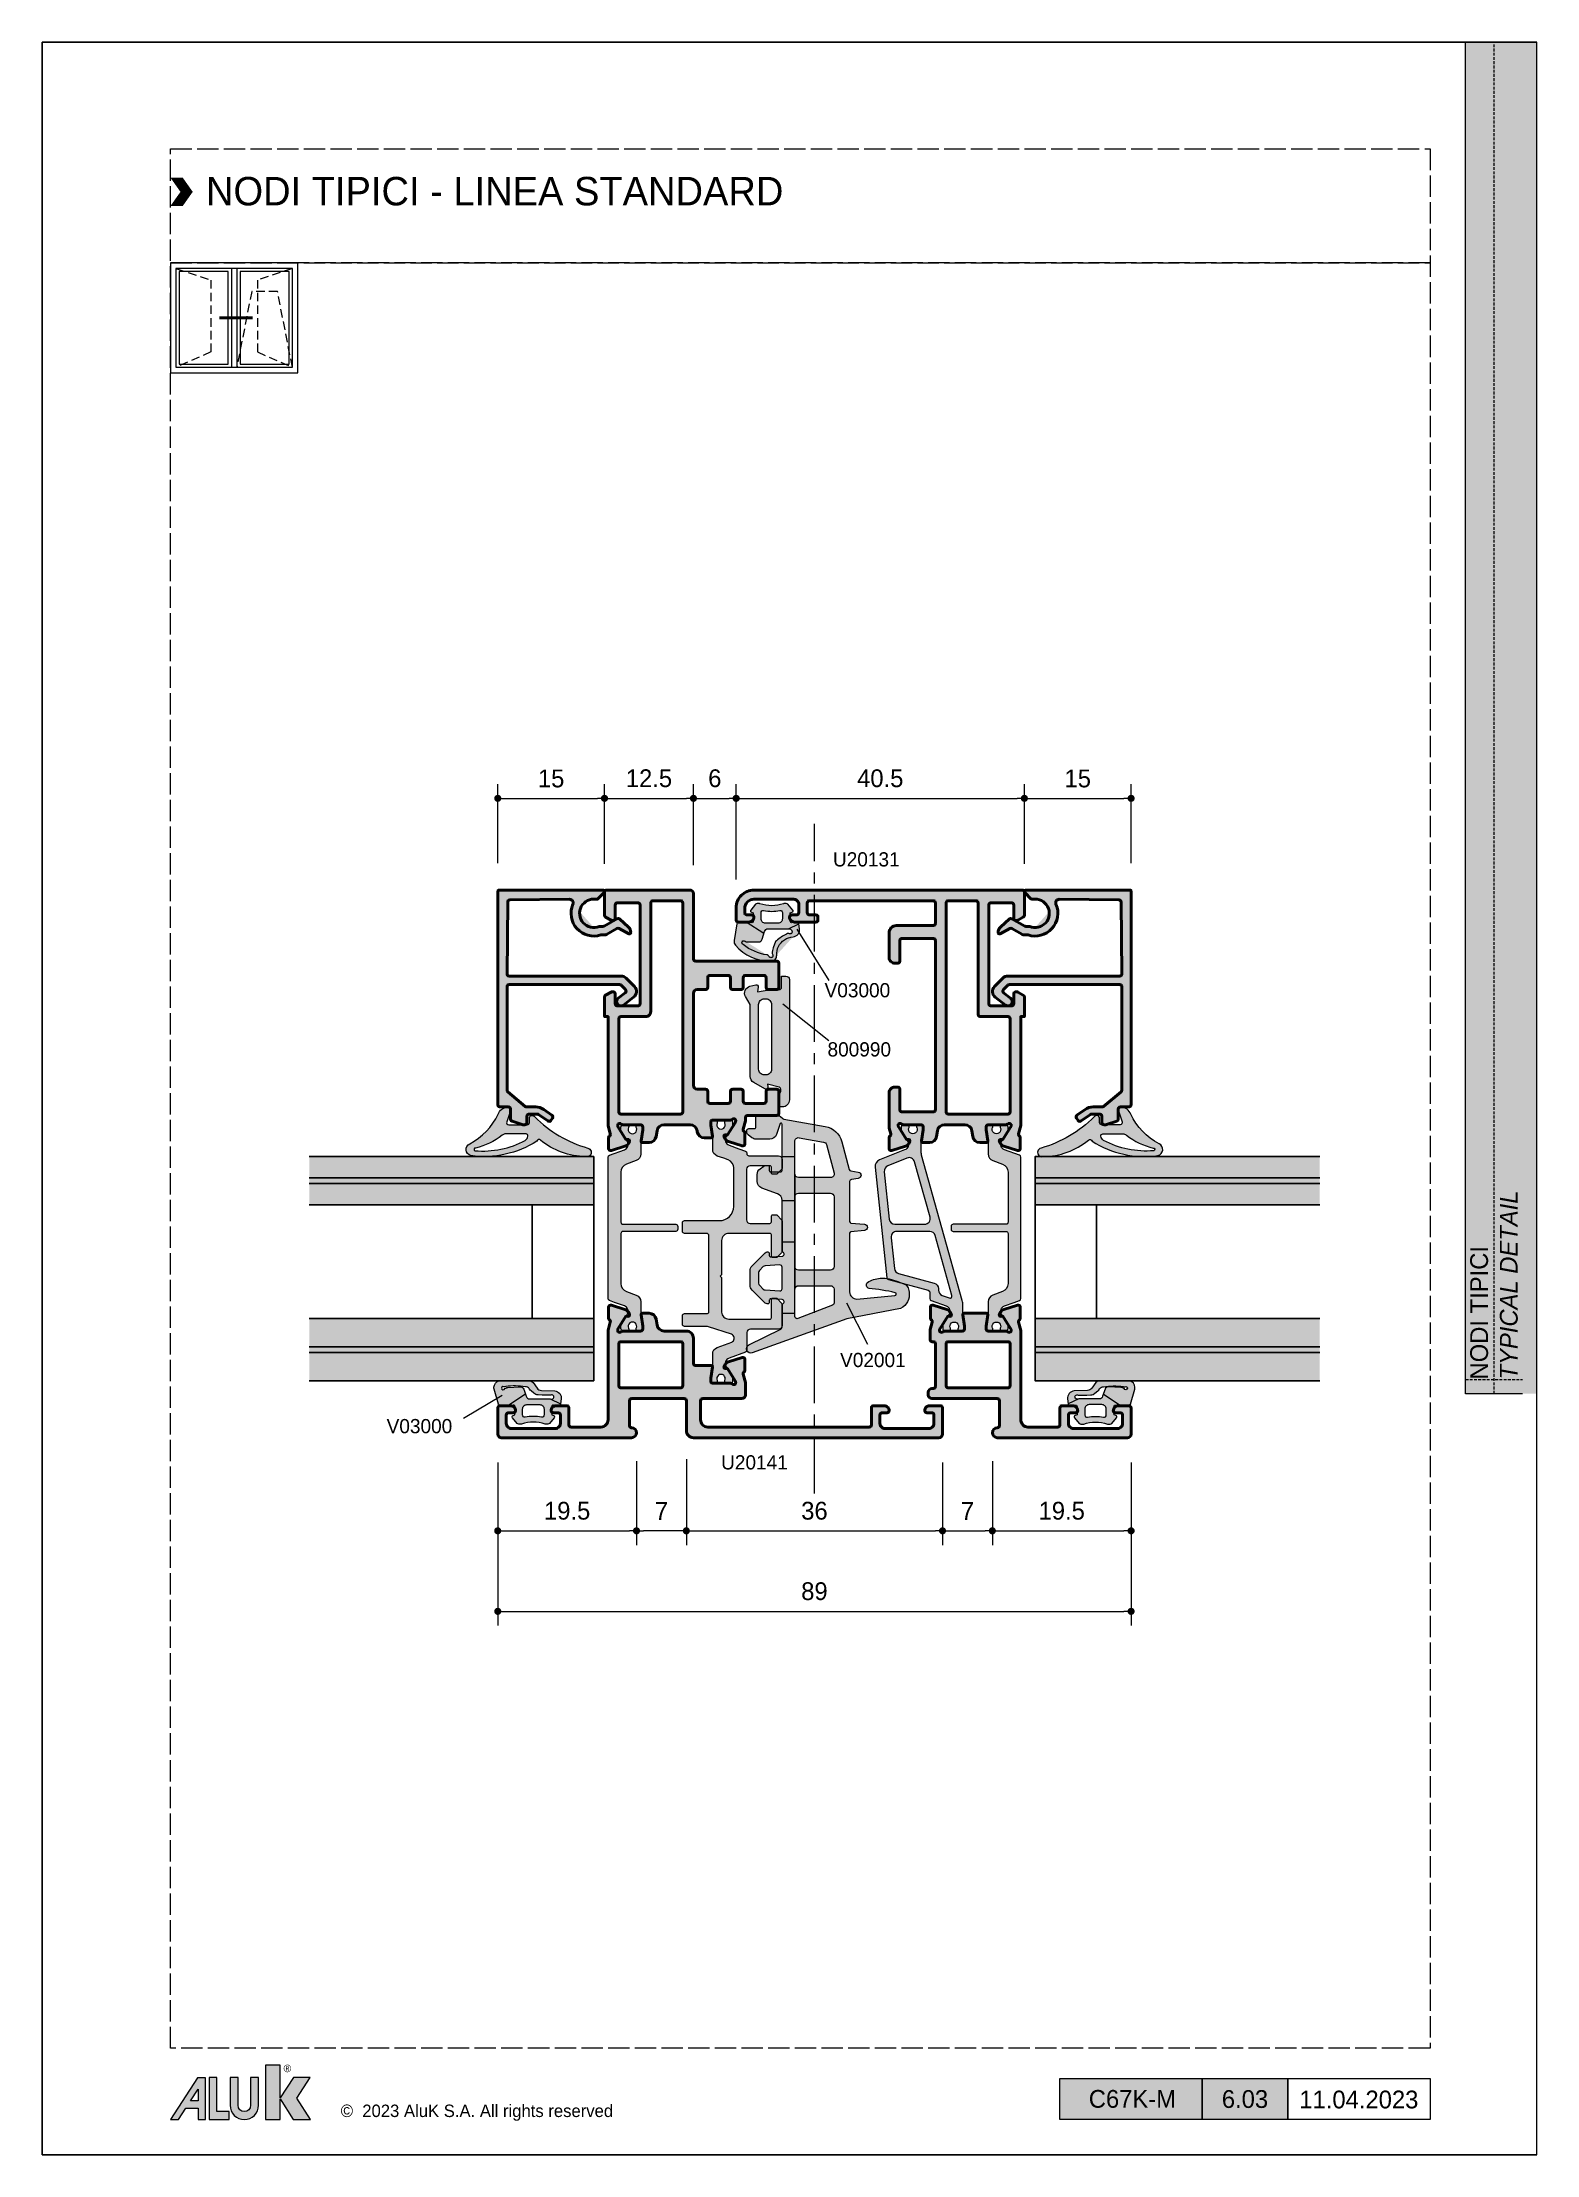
# Paper-space layout 'S6 03' of a CAD drawing. Header units: millimetres. Extents: x 186 to 396, y 49 to 346.
# The model-space entities are those that its viewports show. They can reach past a viewport. Long polylines and large blocks are cut down to what shows.
import ezdxf
from ezdxf.enums import TextEntityAlignment as Align

# ---------------------------------------------------------------- set-up
doc = ezdxf.new("R2010")
doc.units = ezdxf.units.MM
doc.header["$LTSCALE"] = 0.25
doc.header["$MEASUREMENT"] = 0
for name, pattern in [('ACAD_ISO02W100', [15, 12, -3]), ('CENTER', [50.8, 31.75, -6.35, 6.35, -6.35]), ('DOT2', [0.125, 0, -0.125]), ('HIDDEN', [9.525, 6.35, -3.175])]:
    doc.linetypes.add(name, pattern=pattern)
doc.layers.get('0').update_dxf_attribs({"lineweight": 5})
doc.layers.get('Defpoints').update_dxf_attribs({"lineweight": 5})
doc.layers.add('01_ALUK Logo', color=7, linetype='Continuous')
for name, color, linetype, lineweight in [('01_Aluminum', 4, 'Continuous', 40), ('01_Axis', 1, 'CENTER', 15), ('01_Dimension', 251, 'Continuous', 9), ('01_External Border', 150, 'Continuous', 20), ('01_Fill Glass', 254, 'Continuous', 0), ('01_Fill Plastic', 253, 'Continuous', 0), ('01_Fill Polyamide', 10, 'Continuous', 0), ('01_Glazing', 6, 'Continuous', 25), ('01_Index Image', 3, 'Continuous', 18), ('01_Plastic', 3, 'Continuous', 20), ('01_Polyamide', 201, 'Continuous', 20), ('01_Text', 40, 'Continuous', 25), ('01_Thin line', 8, 'Continuous', 9)]:
    doc.layers.add(name, color=color, linetype=linetype, lineweight=lineweight)
for name, color, linetype, lineweight, true_color in [('01_Fill 2°material', 7, 'Continuous', 0, 0xbfbfbf), ('01_Fill Aluminum', 7, 'Continuous', 0, 0xdcdcdc), ('01_Fill Border Red', 7, 'Continuous', 20, 0xe2001a), ('01_Text [White]', 7, 'Continuous', 25, 0xffffff)]:
    doc.layers.add(name, color=color, linetype=linetype, lineweight=lineweight, true_color=true_color)
doc.layers.add('01_Fill Border Grey', color=7, linetype='Continuous', true_color=0x555655)
doc.layers.add('02_Block Frame', color=7, linetype='Continuous', lineweight=5, true_color=0xe2001a, plot=False)
doc.layers.add('02_Layout Grid', color=252, linetype='DOT2', lineweight=5, plot=False, transparency=0.5)
doc.styles.add('ALUK Main&Secondary Titles', font='GOTHIC.TTF')
doc.styles.add('Aluk Text', font='GOTHIC.TTF')
doc.styles.get("Standard").update_dxf_attribs({"font": 'arial.ttf'})
doc.dimstyles.new('ALUK Manual 1-1', dxfattribs={"dimtxt": 2.5, "dimasz": 1, "dimexe": 2, "dimexo": 4, "dimgap": 1.5, "dimtad": 3, "dimdec": 1, "dimdsep": 46, "dimtxsty": 'Aluk Text', "dimblk": 'DOT', "dimcen": 0, "dimclrd": 256, "dimclre": 256, "dimclrt": 2, "dimaunit": 1, "dimadec": 0, "dimazin": 0, "dimtfac": 0.7, "dimtdec": 1, "dimtmove": 0, "dimatfit": 3, "dimldrblk": 'DOT', "dimfxl": 1, "dimtolj": 2, "dimlwd": -1, "dimlwe": -1, "dimarcsym": 0})

psp = doc.layouts.new('S6 03')

msp = doc.modelspace()

# ---------------------------------------------------------------- texts
at = {"layer": '01_Text', "style": 'Aluk Text'}
for s, p in [('U20131', (631.105, 181.123)), ('V03000', (629.928, 162.726)), ('800990', (630.338, 154.41)), ('V02001', (632.103, 110.74)), ('V03000', (568.388, 101.44)), ('U20141', (615.385, 96.35))]:
    msp.add_text(s, height=2, dxfattribs=at).set_placement(p)
at = {"layer": '01_Text', "insert": (543, 276.04), "char_height": 4, "attachment_point": 4, "style": 'ALUK Main&Secondary Titles'}
msp.add_mtext_dynamic_manual_height_columns('{\\fPoppins|b0|i0|c0|p2;NODI TIPICI - LINEA STANDARD}', width=120.62971, gutter_width=15, heights=[0], dxfattribs=at)
at = {"layer": '01_Text', "style": 'ALUK Main&Secondary Titles'}
msp.add_attdef('11.04.2023', text='', height=2.5, dxfattribs=at).set_placement((705, 7.771), align=Align.MIDDLE)
at = {"layer": '01_Text [White]', "insert": (724, 109), "char_height": 2.5, "attachment_point": 4, "rotation": 90, "style": 'ALUK Main&Secondary Titles'}
msp.add_mtext_dynamic_manual_height_columns('{\\fPoppins|b0|i0|c0|p2;NODI TIPICI\\P\\fPoppins|b0|i1|c0|p2;TYPICAL DETAIL}', width=120.62971, gutter_width=15, heights=[0], dxfattribs=at)
at = {"layer": '01_Text [White]', "color": 7, "ltscale": 0.25, "true_color": 0xffffff, "style": 'Aluk Text'}
msp.add_attdef('6.03', text='', height=2.5, dxfattribs=at).set_placement((689, 7.835), align=Align.MIDDLE)

# ---------------------------------------------------------------- blocks, each defined once
blk = doc.blocks.new('A$C14581')
at = {"layer": '01_Text', "insert": (0, -0.19), "char_height": 2, "attachment_point": 7, "style": 'Aluk Text'}
blk.add_mtext_dynamic_manual_height_columns('{\\fPoppins|b0|i0|c0|p2;\\H0.875x;©  2023 AluK S.A. All rights reserved}', width=51.3351, gutter_width=204.25, heights=[0], dxfattribs=at)
blk = doc.blocks.new('serie_')
at = {"layer": '01_Text [White]', "color": 7, "true_color": 0xffffff, "insert": (10, -2.87), "char_height": 2.5, "attachment_point": 5, "style": 'ALUK Main&Secondary Titles'}
blk.add_mtext_dynamic_manual_height_columns('{\\fPoppins|b0|i0|c0|p2;C67K-M}', width=20, gutter_width=12.5, heights=[0], dxfattribs=at)
blk = doc.blocks.new('u20141')
at = {"layer": '01_Fill Aluminum', "ltscale": 0.25}
h = blk.add_hatch(color=256, dxfattribs=at)
h.dxf.hatch_style = 1
edge = h.paths.add_edge_path(flags=16)
edge.add_line((25.7, 75.5), (21.8, 75.5))
edge.add_arc((21.8, 75.2), 0.3, 90, 180)
edge.add_line((21.5, 75.2), (21.5, 59.9))
edge.add_arc((20.8, 59.9), 0.7, -90, 0, ccw=False)
edge.add_line((20.8, 59.2), (17.3, 59.2))
edge.add_arc((17.3, 58.9), 0.3, 90, 180)
edge.add_line((17, 58.9), (17, 45.8))
edge.add_arc((17.3, 45.8), 0.3, 180, 270)
edge.add_line((17.3, 45.5), (25.7, 45.5))
edge.add_arc((25.7, 45.8), 0.3, 270, 360)
edge.add_line((26, 45.8), (26, 75.2))
edge.add_arc((25.7, 75.2), 0.3, 360, 450)
edge = h.paths.add_edge_path()
edge.add_arc((35.1, 45), 0.3, 90, 180, ccw=False)
edge.add_line((35.1, 45.3), (39.2, 45.3))
edge.add_arc((39.2, 45.6), 0.3, 270, 360)
edge.add_line((39.5, 45.6), (39.5, 48.7))
edge.add_arc((39.2, 48.7), 0.3, 0, 90)
edge.add_line((39.2, 49), (38, 49))
edge.add_arc((38, 48.7), 0.3, 90, 180)
edge.add_line((37.7, 48.7), (37.7, 47.3))
edge.add_arc((37.4, 47.3), 0.3, 270, 360, ccw=False)
edge.add_line((37.4, 47), (34.8, 47))
edge.add_arc((34.8, 47.3), 0.3, 180, 270, ccw=False)
edge.add_line((34.5, 47.3), (34.5, 48.7))
edge.add_arc((34.2, 48.7), 0.3, 0, 90)
edge.add_line((34.2, 49), (33, 49))
edge.add_arc((33, 48.7), 0.3, 90, 180)
edge.add_line((32.7, 48.7), (32.7, 47.3))
edge.add_arc((32.4, 47.3), 0.3, -90, 0, ccw=False)
edge.add_line((32.4, 47), (29.8, 47))
edge.add_arc((29.8, 47.3), 0.3, 180, 270, ccw=False)
edge.add_line((29.5, 47.3), (29.5, 48.7))
edge.add_arc((29.2, 48.7), 0.3, 0, 90)
edge.add_line((29.2, 49), (28, 49))
edge.add_arc((28, 49.5), 0.5, 180, 270, ccw=False)
edge.add_line((27.5, 49.5), (27.5, 62.5))
edge.add_arc((28, 62.5), 0.5, 90, 180, ccw=False)
edge.add_line((28, 63), (29.2, 63))
edge.add_arc((29.2, 63.3), 0.3, 270, 360)
edge.add_line((29.5, 63.3), (29.5, 64.7))
edge.add_arc((29.8, 64.7), 0.3, 90, 180, ccw=False)
edge.add_line((29.8, 65), (32.4, 65))
edge.add_arc((32.4, 64.7), 0.3, 0, 90, ccw=False)
edge.add_line((32.7, 64.7), (32.7, 63.3))
edge.add_arc((33, 63.3), 0.3, 180, 270)
edge.add_line((33, 63), (34.2, 63))
edge.add_arc((34.2, 63.3), 0.3, 270, 360)
edge.add_line((34.5, 63.3), (34.5, 64.7))
edge.add_arc((34.8, 64.7), 0.3, 90, 180, ccw=False)
edge.add_line((34.8, 65), (37.4, 65))
edge.add_arc((37.4, 64.7), 0.3, 0, 90, ccw=False)
edge.add_line((37.7, 64.7), (37.7, 63.3))
edge.add_arc((38, 63.3), 0.3, 180, 270)
edge.add_line((38, 63), (39.2, 63))
edge.add_arc((39.2, 63.3), 0.3, 270, 360)
edge.add_line((39.5, 63.3), (39.5, 66.7))
edge.add_arc((39.2, 66.7), 0.3, 360, 450)
edge.add_line((39.2, 67), (27.8, 67))
edge.add_arc((27.8, 67.3), 0.3, 180, 270, ccw=False)
edge.add_line((27.5, 67.3), (27.5, 76.5))
edge.add_arc((27, 76.5), 0.5, 0, 90)
edge.add_line((27, 77), (15.3, 77))
edge.add_arc((15.3, 76.7), 0.3, 90, 180)
edge.add_line((15, 76.7), (15, 73.45))
edge.add_arc((15.3, 73.45), 0.3, 180, 240)
edge.add_line((15.15, 73.19), (15.93, 72.74))
edge.add_arc((16.08, 73), 0.3, 240, 270)
edge.add_line((16.08, 72.7), (16.2, 72.7))
edge.add_arc((16.2, 73), 0.3, 270, 360)
edge.add_line((16.5, 73), (16.5, 74.9))
edge.add_arc((16.8, 74.9), 0.3, 90, 180, ccw=False)
edge.add_line((16.8, 75.2), (19.7, 75.2))
edge.add_arc((19.7, 74.9), 0.3, 0, 90, ccw=False)
edge.add_line((20, 74.9), (20, 61))
edge.add_arc((19.7, 61), 0.3, 270, 360, ccw=False)
edge.add_line((19.7, 60.7), (16.8, 60.7))
edge.add_arc((16.8, 61), 0.3, 180, 270, ccw=False)
edge.add_line((16.5, 61), (16.5, 62.4))
edge.add_arc((16.2, 62.4), 0.3, 360, 450)
edge.add_line((16.2, 62.7), (16.08, 62.7))
edge.add_arc((16.08, 62.4), 0.3, 90, 120)
edge.add_line((15.93, 62.66), (15.15, 62.21))
edge.add_arc((15.3, 61.95), 0.3, 120, 180)
edge.add_line((15, 61.95), (15, 59.2))
edge.add_line((15, 59.2), (15.5, 59.2))
edge.add_line((15.5, 59.2), (15.5, 43.95))
edge.add_arc((15.8, 43.95), 0.3, 180, 194.7665)
edge.add_line((15.51, 43.87), (15.81, 42.74))
edge.add_arc((15.52, 42.65), 0.3, -60.3673, 17.4017, ccw=False)
edge.add_arc((15.77, 42.21), 0.2, 119.6327, 180.4017)
edge.add_line((15.57, 42.21), (15.57, 40.66))
edge.add_arc((15.87, 40.66), 0.3, 180, 287.4017)
edge.add_line((15.96, 40.38), (17.88, 40.98))
edge.add_arc((17.64, 41.74), 0.8, 287.4017, 332.4017)
edge.add_line((18.35, 41.37), (18.5, 41.65))
edge.add_arc((18.32, 41.74), 0.2, 332.4017, 452.4017)
edge.add_line((18.31, 41.94), (18.02, 41.93))
edge.add_line((18.02, 41.93), (16.94, 43.64))
edge.add_arc((17.45, 43.96), 0.6, 180, 212.4017, ccw=False)
edge.add_line((16.85, 43.96), (16.85, 44))
edge.add_arc((17.13, 43.9), 0.3, 41.8135, 160.5288, ccw=False)
edge.add_arc((17.58, 44.3), 0.3, 221.8135, 270)
edge.add_line((17.58, 44), (20.08, 44))
edge.add_arc((20.08, 43.7), 0.3, 0, 90, ccw=False)
edge.add_line((20.38, 43.7), (20.38, 43.3))
edge.add_line((20.38, 43.3), (20.13, 41.73))
edge.add_arc((20.33, 41.7), 0.2, 170.4329, 270)
edge.add_line((20.33, 41.5), (21.27, 41.5))
edge.add_arc((21.27, 42.5), 1, 270, 351.0333)
edge.add_line((22.26, 42.34), (22.38, 43.16))
edge.add_arc((23.37, 43), 1, 90, 171.0333, ccw=False)
edge.add_line((23.37, 44), (27.03, 44))
edge.add_arc((27.03, 43), 1, 8.9667, 90, ccw=False)
edge.add_line((28.02, 43.16), (28.04, 42.99))
edge.add_arc((29.03, 43.15), 1, 188.9667, 270)
edge.add_line((29.03, 42.15), (29.97, 42.15))
edge.add_arc((29.97, 42.35), 0.2, 270, 369.5671)
edge.add_line((30.17, 42.38), (29.92, 43.95))
edge.add_line((29.92, 43.95), (29.92, 44.35))
edge.add_arc((30.22, 44.35), 0.3, 90, 180, ccw=False)
edge.add_line((30.22, 44.65), (32.72, 44.65))
edge.add_arc((32.72, 44.95), 0.3, 270, 318.1865)
edge.add_arc((33.17, 44.55), 0.3, 19.4712, 138.1865, ccw=False)
edge.add_line((33.45, 44.65), (33.45, 44.61))
edge.add_arc((32.85, 44.61), 0.6, 327.5983, 360, ccw=False)
edge.add_line((33.36, 44.29), (32.28, 42.58))
edge.add_line((32.28, 42.58), (31.99, 42.59))
edge.add_arc((31.98, 42.39), 0.2, 87.5983, 207.5983)
edge.add_line((31.8, 42.3), (31.95, 42.02))
edge.add_arc((32.66, 42.39), 0.8, 207.5983, 252.5983)
edge.add_line((32.42, 41.63), (34.34, 41.03))
edge.add_arc((34.43, 41.31), 0.3, 252.5983, 360)
edge.add_line((34.73, 41.31), (34.73, 42.86))
edge.add_arc((34.53, 42.86), 0.2, 359.5983, 420.3673)
edge.add_arc((34.78, 43.3), 0.3, 162.5983, 240.3673, ccw=False)
edge.add_line((34.49, 43.39), (34.79, 44.53))
edge.add_arc((34.5, 44.6), 0.3, 345.2335, 360)
edge.add_line((34.8, 44.6), (34.8, 45))
h = blk.add_hatch(color=256, dxfattribs=at)
h.dxf.hatch_style = 1
edge = h.paths.add_edge_path(flags=16)
edge.add_arc((25.7, 13.2), 0.3, 0, 90)
edge.add_line((25.7, 13.5), (17.3, 13.5))
edge.add_arc((17.3, 13.2), 0.3, 90, 180)
edge.add_line((17, 13.2), (17, 7.3))
edge.add_arc((17.3, 7.3), 0.3, 180, 270)
edge.add_line((17.3, 7), (25.7, 7))
edge.add_arc((25.7, 7.3), 0.3, 270, 360)
edge.add_line((26, 7.3), (26, 13.2))
edge = h.paths.add_edge_path()
edge.add_arc((54.4, 2), 0.7, 180, 270)
edge.add_line((54.4, 1.3), (60.6, 1.3))
edge.add_arc((60.6, 2), 0.7, 270, 360)
edge.add_line((61.3, 2), (61.3, 3.2))
edge.add_arc((61, 3.2), 0.3, 360, 450)
edge.add_line((61, 3.5), (60.3, 3.5))
edge.add_arc((60.3, 3.8), 0.3, 180, 270, ccw=False)
edge.add_arc((60.7, 3.8), 0.7, 90, 180, ccw=False)
edge.add_line((60.7, 4.5), (62.2, 4.5))
edge.add_arc((62.2, 4.2), 0.3, 0, 90, ccw=False)
edge.add_line((62.5, 4.2), (62.5, 0.5))
edge.add_arc((62, 0.5), 0.5, -90, 0, ccw=False)
edge.add_line((62, 0), (27.5, 0))
edge.add_arc((27.5, 1), 1, 180, 270, ccw=False)
edge.add_line((26.5, 1), (26.5, 5.2))
edge.add_arc((26.2, 5.2), 0.3, 360, 450)
edge.add_line((26.2, 5.5), (18.8, 5.5))
edge.add_arc((18.8, 5.2), 0.3, 90, 180)
edge.add_line((18.5, 5.2), (18.5, 1.7))
edge.add_arc((18.8, 1.7), 0.3, 180, 270)
edge.add_arc((18.8, 0.7), 0.7, -90, 90, ccw=False)
edge.add_line((18.8, 0), (0.5, 0))
edge.add_arc((0.5, 0.5), 0.5, 180, 270, ccw=False)
edge.add_line((0, 0.5), (0, 4.2))
edge.add_arc((0.3, 4.2), 0.3, 90, 180, ccw=False)
edge.add_line((0.3, 4.5), (1.8, 4.5))
edge.add_arc((1.8, 3.8), 0.7, 0, 90, ccw=False)
edge.add_arc((2.2, 3.8), 0.3, 270, 360, ccw=False)
edge.add_line((2.2, 3.5), (1.5, 3.5))
edge.add_arc((1.5, 3.2), 0.3, 90, 180)
edge.add_line((1.2, 3.2), (1.2, 2))
edge.add_arc((1.9, 2), 0.7, 180, 270)
edge.add_line((1.9, 1.3), (8.1, 1.3))
edge.add_arc((8.1, 2), 0.7, 270, 360)
edge.add_line((8.8, 2), (8.8, 3.2))
edge.add_arc((8.5, 3.2), 0.3, 0, 90)
edge.add_line((8.5, 3.5), (7.8, 3.5))
edge.add_arc((7.8, 3.8), 0.3, 180, 270, ccw=False)
edge.add_arc((8.2, 3.8), 0.7, 90, 180, ccw=False)
edge.add_line((8.2, 4.5), (9.7, 4.5))
edge.add_arc((9.7, 4.2), 0.3, 0, 90, ccw=False)
edge.add_line((10, 4.2), (10, 1.8))
edge.add_arc((10.3, 1.8), 0.3, 180, 270)
edge.add_line((10.3, 1.5), (14.5, 1.5))
edge.add_arc((14.5, 2.5), 1, 270, 360)
edge.add_line((15.5, 2.5), (15.5, 15.05))
edge.add_arc((15.8, 15.05), 0.3, 165.2335, 180, ccw=False)
edge.add_line((15.51, 15.13), (15.81, 16.26))
edge.add_arc((15.52, 16.35), 0.3, 342.5983, 420.3673)
edge.add_arc((15.77, 16.79), 0.2, 179.5983, 240.3673, ccw=False)
edge.add_line((15.57, 16.79), (15.57, 18.34))
edge.add_arc((15.87, 18.34), 0.3, 72.5983, 180, ccw=False)
edge.add_line((15.96, 18.62), (17.88, 18.02))
edge.add_arc((17.64, 17.26), 0.8, 27.5983, 72.5983, ccw=False)
edge.add_line((18.35, 17.63), (18.5, 17.35))
edge.add_arc((18.32, 17.26), 0.2, -92.4017, 27.5983, ccw=False)
edge.add_line((18.31, 17.06), (18.02, 17.07))
edge.add_line((18.02, 17.07), (16.94, 15.36))
edge.add_arc((17.45, 15.04), 0.6, 147.5983, 180)
edge.add_line((16.85, 15.04), (16.85, 15))
edge.add_arc((17.13, 15.1), 0.3, 199.4712, 318.1865)
edge.add_arc((17.58, 14.7), 0.3, 90, 138.1865, ccw=False)
edge.add_line((17.58, 15), (20.08, 15))
edge.add_arc((20.08, 15.3), 0.3, 270, 360)
edge.add_line((20.38, 15.3), (20.38, 15.7))
edge.add_line((20.38, 15.7), (20.13, 17.27))
edge.add_arc((20.33, 17.3), 0.2, 90, 189.5671, ccw=False)
edge.add_line((20.33, 17.5), (21.27, 17.5))
edge.add_arc((21.27, 16.5), 1, 8.9667, 90, ccw=False)
edge.add_line((22.26, 16.66), (22.38, 15.84))
edge.add_arc((23.37, 16), 1, 188.9667, 270)
edge.add_line((23.37, 15), (26.5, 15))
edge.add_arc((26.5, 14), 1, 0, 90, ccw=False)
edge.add_line((27.5, 14), (27.5, 10.45))
edge.add_arc((27.8, 10.45), 0.3, 180, 270)
edge.add_line((27.8, 10.15), (29.97, 10.15))
edge.add_arc((29.97, 9.95), 0.2, -8.9667, 90, ccw=False)
edge.add_line((30.17, 9.92), (29.92, 8.35))
edge.add_line((29.92, 8.35), (29.92, 7.95))
edge.add_arc((30.22, 7.95), 0.3, 180, 270)
edge.add_line((30.22, 7.65), (32.72, 7.65))
edge.add_arc((32.72, 7.35), 0.3, 41.8135, 90, ccw=False)
edge.add_arc((33.17, 7.75), 0.3, 221.8135, 340.5288)
edge.add_line((33.45, 7.65), (33.45, 7.69))
edge.add_arc((32.85, 7.69), 0.6, 0, 32.4017)
edge.add_line((33.36, 8.01), (32.28, 9.72))
edge.add_line((32.28, 9.72), (31.99, 9.71))
edge.add_arc((31.98, 9.91), 0.2, 152.4017, 272.4017, ccw=False)
edge.add_line((31.8, 10), (31.95, 10.28))
edge.add_arc((32.66, 9.91), 0.8, 107.4017, 152.4017, ccw=False)
edge.add_line((32.42, 10.67), (34.34, 11.27))
edge.add_arc((34.43, 10.99), 0.3, 0, 107.4017, ccw=False)
edge.add_line((34.73, 10.99), (34.73, 9.44))
edge.add_arc((34.53, 9.44), 0.2, -60.3673, 0.4017, ccw=False)
edge.add_arc((34.78, 9), 0.3, 119.6327, 197.4017)
edge.add_line((34.49, 8.91), (34.79, 7.77))
edge.add_arc((34.5, 7.7), 0.3, 0, 14.7665, ccw=False)
edge.add_line((34.8, 7.7), (34.8, 6))
edge.add_arc((34.3, 6), 0.5, -90, 0, ccw=False)
edge.add_line((34.3, 5.5), (28.8, 5.5))
edge.add_arc((28.8, 5.2), 0.3, 90, 180)
edge.add_line((28.5, 5.2), (28.5, 2.5))
edge.add_arc((29.5, 2.5), 1, 180, 270)
edge.add_line((29.5, 1.5), (52.2, 1.5))
edge.add_arc((52.2, 1.8), 0.3, 270, 360)
edge.add_line((52.5, 1.8), (52.5, 4.2))
edge.add_arc((52.8, 4.2), 0.3, 90, 180, ccw=False)
edge.add_line((52.8, 4.5), (54.3, 4.5))
edge.add_arc((54.3, 3.8), 0.7, 0, 90, ccw=False)
edge.add_arc((54.7, 3.8), 0.3, 270, 360, ccw=False)
edge.add_line((54.7, 3.5), (54, 3.5))
edge.add_arc((54, 3.2), 0.3, 90, 180)
edge.add_line((53.7, 3.2), (53.7, 2))
at = {"layer": '01_Fill Polyamide', "ltscale": 0.25}
h = blk.add_hatch(color=256, dxfattribs=at)
h.dxf.hatch_style = 1
edge = h.paths.add_edge_path()
edge.add_line((18.4, 43.8), (18.4, 43.69))
edge.add_arc((18.2, 43.69), 0.2, -25.0078, 0, ccw=False)
edge.add_arc((18.93, 43.35), 0.6, 154.9922, 385.0078)
edge.add_arc((19.65, 43.69), 0.2, 180, 205.0078, ccw=False)
edge.add_line((19.45, 43.69), (19.45, 43.8))
edge.add_arc((19.65, 43.8), 0.2, 90, 180, ccw=False)
edge.add_line((19.65, 44), (20, 44))
edge.add_arc((20, 43.65), 0.35, 0, 90, ccw=False)
edge.add_line((20.35, 43.65), (20.35, 43.15))
edge.add_line((20.35, 43.15), (20.12, 41.78))
edge.add_arc((21.3, 41.58), 1.2, 170.5, 180)
edge.add_line((20.1, 41.58), (20.1, 39.89))
edge.add_arc((19.1, 39.89), 1, 290, 360, ccw=False)
edge.add_line((19.45, 38.95), (18.09, 38.46))
edge.add_arc((18.5, 37.33), 1.2, 110, 180)
edge.add_line((17.3, 37.33), (17.3, 30.3))
edge.add_arc((17.6, 30.3), 0.3, 180, 270)
edge.add_line((17.6, 30), (25, 30))
edge.add_arc((25, 29.7), 0.3, 0, 90, ccw=False)
edge.add_line((25.3, 29.7), (25.3, 29.3))
edge.add_arc((25, 29.3), 0.3, -90, 0, ccw=False)
edge.add_line((25, 29), (17.6, 29))
edge.add_arc((17.6, 28.7), 0.3, 90, 180)
edge.add_line((17.3, 28.7), (17.3, 21.67))
edge.add_arc((18.5, 21.67), 1.2, 180, 250)
edge.add_line((18.09, 20.54), (19.45, 20.05))
edge.add_arc((19.1, 19.11), 1, 0, 70, ccw=False)
edge.add_line((20.1, 19.11), (20.1, 17.42))
edge.add_arc((21.3, 17.42), 1.2, 180, 189.5)
edge.add_line((20.12, 17.22), (20.35, 15.85))
edge.add_line((20.35, 15.85), (20.35, 15.35))
edge.add_arc((20, 15.35), 0.35, 270, 360, ccw=False)
edge.add_line((20, 15), (19.65, 15))
edge.add_arc((19.65, 15.2), 0.2, 180, 270, ccw=False)
edge.add_line((19.45, 15.2), (19.45, 15.31))
edge.add_arc((19.65, 15.31), 0.2, 154.9922, 180, ccw=False)
edge.add_arc((18.93, 15.65), 0.6, 334.9922, 565.0078)
edge.add_arc((18.2, 15.31), 0.2, 0, 25.0078, ccw=False)
edge.add_line((18.4, 15.31), (18.4, 15.2))
edge.add_arc((18.2, 15.2), 0.2, 270, 360, ccw=False)
edge.add_line((18.2, 15), (17.65, 15))
edge.add_arc((17.65, 15.35), 0.35, 180, 270, ccw=False)
edge.add_line((17.3, 15.35), (17.3, 15.69))
edge.add_arc((17.6, 15.69), 0.3, 150, 180, ccw=False)
edge.add_line((17.34, 15.84), (18.22, 17.37))
edge.add_arc((17.53, 17.77), 0.8, 330, 430)
edge.add_line((17.8, 18.52), (16.42, 19.02))
edge.add_line((16.42, 19.02), (15.7, 19.28))
edge.add_arc((15.8, 19.57), 0.3, 180, 250, ccw=False)
edge.add_line((15.5, 19.57), (15.5, 39.43))
edge.add_arc((15.8, 39.43), 0.3, 110, 180, ccw=False)
edge.add_line((15.7, 39.72), (17.8, 40.48))
edge.add_arc((17.53, 41.23), 0.8, 290, 390)
edge.add_line((18.22, 41.63), (17.34, 43.16))
edge.add_arc((17.6, 43.31), 0.3, 180, 210, ccw=False)
edge.add_line((17.3, 43.31), (17.3, 43.65))
edge.add_arc((17.65, 43.65), 0.35, 90, 180, ccw=False)
edge.add_line((17.65, 44), (18.2, 44))
edge.add_arc((18.2, 43.8), 0.2, 0, 90, ccw=False)
edge = h.paths.add_edge_path()
edge.add_arc((31.16, 32.52), 2, 270, 360)
edge.add_line((33.16, 32.52), (33.16, 37.92))
edge.add_arc((31.96, 37.92), 1.2, 360, 430)
edge.add_line((32.37, 39.05), (31.75, 39.28))
edge.add_line((31.75, 39.28), (30.85, 39.6))
edge.add_arc((31.2, 40.54), 1, 180, 250, ccw=False)
edge.add_line((30.2, 40.54), (30.2, 42.23))
edge.add_arc((29, 42.23), 1.2, 360, 369.5)
edge.add_line((30.18, 42.43), (29.95, 43.8))
edge.add_line((29.95, 43.8), (29.95, 44.3))
edge.add_arc((30.3, 44.3), 0.35, 90, 180, ccw=False)
edge.add_line((30.3, 44.65), (30.65, 44.65))
edge.add_arc((30.65, 44.45), 0.2, 0, 90, ccw=False)
edge.add_line((30.85, 44.45), (30.85, 44.34))
edge.add_arc((30.65, 44.34), 0.2, 334.9922, 360, ccw=False)
edge.add_arc((31.37, 44), 0.6, 154.9922, 385.0078)
edge.add_arc((32.1, 44.34), 0.2, 180, 205.0078, ccw=False)
edge.add_line((31.9, 44.34), (31.9, 44.45))
edge.add_arc((32.1, 44.45), 0.2, 90, 180, ccw=False)
edge.add_line((32.1, 44.65), (32.65, 44.65))
edge.add_arc((32.65, 44.3), 0.35, 0, 90, ccw=False)
edge.add_line((33, 44.3), (33, 43.96))
edge.add_arc((32.7, 43.96), 0.3, -30, 0, ccw=False)
edge.add_line((32.96, 43.81), (32.08, 42.28))
edge.add_arc((32.77, 41.88), 0.8, 150, 250)
edge.add_line((32.5, 41.13), (33.88, 40.63))
edge.add_line((33.88, 40.63), (34.8, 40.29))
edge.add_arc((34.7, 40.01), 0.3, 0, 70, ccw=False)
edge.add_line((35, 40.01), (35, 39.93))
edge.add_arc((35.3, 39.93), 0.3, 180, 270)
edge.add_line((35.3, 39.63), (39.45, 39.63))
edge.add_arc((39.45, 39.13), 0.5, 0, 90, ccw=False)
edge.add_line((39.95, 39.13), (39.95, 37.86))
edge.add_arc((39.75, 37.86), 0.2, 315, 360, ccw=False)
edge.add_line((39.89, 37.72), (39.26, 37.09))
edge.add_arc((39.12, 37.23), 0.2, 270, 315, ccw=False)
edge.add_line((39.12, 37.03), (38.65, 37.03))
edge.add_arc((38.65, 37.23), 0.2, 180, 270, ccw=False)
edge.add_line((38.45, 37.23), (38.45, 38.03))
edge.add_arc((38.25, 38.03), 0.2, 0, 90)
edge.add_line((38.25, 38.23), (35.46, 38.23))
edge.add_arc((35.46, 37.73), 0.5, 90, 180)
edge.add_line((34.96, 37.73), (34.96, 30.63))
edge.add_arc((35.46, 30.63), 0.5, 180, 270)
edge.add_line((35.46, 30.13), (38.25, 30.13))
edge.add_arc((38.25, 30.33), 0.2, 270, 360)
edge.add_line((38.45, 30.33), (38.45, 31.13))
edge.add_arc((38.65, 31.13), 0.2, 90, 180, ccw=False)
edge.add_line((38.65, 31.33), (39.12, 31.33))
edge.add_arc((39.12, 31.13), 0.2, 45, 90, ccw=False)
edge.add_line((39.26, 31.27), (39.89, 30.64))
edge.add_arc((39.75, 30.5), 0.2, 0, 45, ccw=False)
edge.add_line((39.95, 30.5), (39.95, 26.15))
edge.add_arc((39.75, 26.15), 0.2, 315, 360, ccw=False)
edge.add_line((39.89, 26.01), (39.26, 25.38))
edge.add_arc((39.12, 25.52), 0.2, 270, 315, ccw=False)
edge.add_line((39.12, 25.32), (38.65, 25.32))
edge.add_arc((38.65, 25.52), 0.2, 180, 270, ccw=False)
edge.add_line((38.45, 25.52), (38.45, 28.53))
edge.add_arc((38.25, 28.53), 0.2, 0, 90)
edge.add_line((38.25, 28.73), (32.46, 28.73))
edge.add_arc((32.46, 27.73), 1, 90, 180)
edge.add_line((31.46, 27.73), (31.46, 22.9))
edge.add_line((31.46, 22.9), (31.26, 22.7))
edge.add_line((31.26, 22.7), (31.46, 22.5))
edge.add_line((31.46, 22.5), (31.46, 17.67))
edge.add_arc((32.46, 17.67), 1, 180, 270)
edge.add_line((32.46, 16.67), (38.25, 16.67))
edge.add_arc((38.25, 16.87), 0.2, 270, 360)
edge.add_line((38.45, 16.87), (38.45, 19.42))
edge.add_arc((38.65, 19.42), 0.2, 90, 180, ccw=False)
edge.add_line((38.65, 19.62), (39.12, 19.62))
edge.add_arc((39.12, 19.42), 0.2, 45, 90, ccw=False)
edge.add_line((39.26, 19.56), (39.89, 18.93))
edge.add_arc((39.75, 18.79), 0.2, 0, 45, ccw=False)
edge.add_line((39.95, 18.79), (39.95, 15.77))
edge.add_arc((39.45, 15.77), 0.5, -90, 0, ccw=False)
edge.add_line((39.45, 15.27), (35.5, 15.27))
edge.add_arc((35.5, 14.77), 0.5, 90, 180)
edge.add_line((35, 14.77), (35, 13.06))
edge.add_line((35, 13.06), (35, 12.29))
edge.add_arc((34.7, 12.29), 0.3, -70, 0, ccw=False)
edge.add_line((34.8, 12.01), (32.5, 11.17))
edge.add_arc((32.77, 10.42), 0.8, 110, 210)
edge.add_line((32.08, 10.02), (32.96, 8.49))
edge.add_arc((32.7, 8.34), 0.3, 0, 30, ccw=False)
edge.add_line((33, 8.34), (33, 8))
edge.add_arc((32.65, 8), 0.35, 270, 360, ccw=False)
edge.add_line((32.65, 7.65), (32.1, 7.65))
edge.add_arc((32.1, 7.85), 0.2, 180, 270, ccw=False)
edge.add_line((31.9, 7.85), (31.9, 7.96))
edge.add_arc((32.1, 7.96), 0.2, 154.9922, 180, ccw=False)
edge.add_arc((31.37, 8.3), 0.6, 334.9922, 565.0078)
edge.add_arc((30.65, 7.96), 0.2, 0, 25.0078, ccw=False)
edge.add_line((30.85, 7.96), (30.85, 7.85))
edge.add_arc((30.65, 7.85), 0.2, -90, 0, ccw=False)
edge.add_line((30.65, 7.65), (30.3, 7.65))
edge.add_arc((30.3, 8), 0.35, 180, 270, ccw=False)
edge.add_line((29.95, 8), (29.95, 8.5))
edge.add_line((29.95, 8.5), (30.18, 9.87))
edge.add_arc((29, 10.07), 1.2, 350.5, 360)
edge.add_line((30.2, 10.07), (30.2, 11.76))
edge.add_arc((31.2, 11.76), 1, 110, 180, ccw=False)
edge.add_line((30.85, 12.7), (32.87, 13.43))
edge.add_arc((32.7, 13.9), 0.5, 290, 360)
edge.add_line((33.2, 13.9), (33.2, 14.07))
edge.add_arc((32.7, 14.07), 0.5, 0, 71.9537)
edge.add_line((32.85, 14.55), (29.63, 15.6))
edge.add_arc((29.32, 14.64), 1, 71.9537, 90)
edge.add_line((29.32, 15.64), (26.26, 15.64))
edge.add_arc((26.26, 15.94), 0.3, 180, 270, ccw=False)
edge.add_line((25.96, 15.94), (25.96, 17.14))
edge.add_arc((26.26, 17.14), 0.3, 90, 180, ccw=False)
edge.add_line((26.26, 17.44), (29.36, 17.44))
edge.add_arc((29.36, 17.74), 0.3, 270, 360)
edge.add_line((29.66, 17.74), (29.66, 28.42))
edge.add_arc((29.36, 28.42), 0.3, 0, 90)
edge.add_line((29.36, 28.72), (26.26, 28.72))
edge.add_arc((26.26, 29.02), 0.3, 180, 270, ccw=False)
edge.add_line((25.96, 29.02), (25.96, 30.22))
edge.add_arc((26.26, 30.22), 0.3, 90, 180, ccw=False)
edge.add_line((26.26, 30.52), (31.16, 30.52))
at = {"layer": '01_Aluminum'}
for points in [[(34.8, 45, -0.414214), (35.1, 45.3), (39.2, 45.3, 0.414214), (39.5, 45.6), (39.5, 48.7, 0.414214), (39.2, 49), (38, 49, 0.414214), (37.7, 48.7), (37.7, 47.3, -0.414214), (37.4, 47), (34.8, 47, -0.414214), (34.5, 47.3), (34.5, 48.7, 0.414214), (34.2, 49), (33, 49, 0.414214), (32.7, 48.7), (32.7, 47.3, -0.414214), (32.4, 47), (29.8, 47, -0.414214), (29.5, 47.3), (29.5, 48.7, 0.414214), (29.2, 49), (28, 49, -0.414214), (27.5, 49.5), (27.5, 62.5, -0.414214), (28, 63), (29.2, 63, 0.414214), (29.5, 63.3), (29.5, 64.7, -0.414214), (29.8, 65), (32.4, 65, -0.414214), (32.7, 64.7), (32.7, 63.3, 0.414214), (33, 63), (34.2, 63, 0.414214), (34.5, 63.3), (34.5, 64.7, -0.414214), (34.8, 65), (37.4, 65, -0.414214), (37.7, 64.7), (37.7, 63.3, 0.414214), (38, 63), (39.2, 63, 0.414214), (39.5, 63.3), (39.5, 66.7, 0.414214), (39.2, 67), (27.8, 67, -0.414214), (27.5, 67.3), (27.5, 76.5, 0.414214), (27, 77), (15.3, 77, 0.414214), (15, 76.7), (15, 73.45, 0.267949), (15.15, 73.19), (15.93, 72.74, 0.131652), (16.08, 72.7), (16.2, 72.7, 0.414214), (16.5, 73), (16.5, 74.9, -0.414214), (16.8, 75.2), (19.7, 75.2, -0.414214), (20, 74.9), (20, 61, -0.414214), (19.7, 60.7), (16.8, 60.7, -0.414214), (16.5, 61), (16.5, 62.4, 0.414214), (16.2, 62.7), (16.08, 62.7, 0.131652), (15.93, 62.66), (15.15, 62.21, 0.267949), (15, 61.95), (15, 59.2), (15.5, 59.2), (15.5, 43.95, 0.06452), (15.51, 43.87), (15.81, 42.74, -0.352985), (15.67, 42.39, 0.271549), (15.57, 42.21), (15.57, 40.66, 0.506242), (15.96, 40.38), (17.88, 40.98, 0.198912), (18.35, 41.37), (18.5, 41.65, 0.57735), (18.31, 41.94), (18.02, 41.93), (16.94, 43.64, -0.142329), (16.85, 43.96), (16.85, 44, -0.5699), (17.35, 44.1, 0.213407), (17.58, 44), (20.08, 44, -0.414214), (20.38, 43.7), (20.38, 43.3), (20.13, 41.73, 0.46401), (20.33, 41.5), (21.27, 41.5, 0.369084), (22.26, 42.34), (22.38, 43.16, -0.369084), (23.37, 44), (27.03, 44, -0.369084), (28.02, 43.16), (28.04, 42.99, 0.369084), (29.03, 42.15), (29.97, 42.15, 0.46401), (30.17, 42.38), (29.92, 43.95), (29.92, 44.35, -0.414214), (30.22, 44.65), (32.72, 44.65, 0.213407), (32.95, 44.75, -0.5699), (33.45, 44.65), (33.45, 44.61, -0.142329), (33.36, 44.29), (32.28, 42.58), (31.99, 42.59, 0.57735), (31.8, 42.3), (31.95, 42.02, 0.198912), (32.42, 41.63), (34.34, 41.03, 0.506242), (34.73, 41.31), (34.73, 42.86, 0.271549), (34.63, 43.04, -0.352985), (34.49, 43.39), (34.79, 44.53, 0.06452), (34.8, 44.6)], [(25.7, 75.5), (21.8, 75.5, 0.414214), (21.5, 75.2), (21.5, 59.9, -0.414214), (20.8, 59.2), (17.3, 59.2, 0.414214), (17, 58.9), (17, 45.8, 0.414214), (17.3, 45.5), (25.7, 45.5, 0.414214), (26, 45.8), (26, 75.2, 0.414214)], [(53.7, 2, 0.414214), (54.4, 1.3), (60.6, 1.3, 0.414214), (61.3, 2), (61.3, 3.2, 0.414214), (61, 3.5), (60.3, 3.5, -0.414214), (60, 3.8, -0.414214), (60.7, 4.5), (62.2, 4.5, -0.414214), (62.5, 4.2), (62.5, 0.5, -0.414214), (62, 0), (27.5, 0, -0.414214), (26.5, 1), (26.5, 5.2, 0.414214), (26.2, 5.5), (18.8, 5.5, 0.414214), (18.5, 5.2), (18.5, 1.7, 0.414214), (18.8, 1.4, -1), (18.8, 0), (0.5, 0, -0.414214), (0, 0.5), (0, 4.2, -0.414214), (0.3, 4.5), (1.8, 4.5, -0.414214), (2.5, 3.8, -0.414214), (2.2, 3.5), (1.5, 3.5, 0.414214), (1.2, 3.2), (1.2, 2, 0.414214), (1.9, 1.3), (8.1, 1.3, 0.414214), (8.8, 2), (8.8, 3.2, 0.414214), (8.5, 3.5), (7.8, 3.5, -0.414214), (7.5, 3.8, -0.414214), (8.2, 4.5), (9.7, 4.5, -0.414214), (10, 4.2), (10, 1.8, 0.414214), (10.3, 1.5), (14.5, 1.5, 0.414214), (15.5, 2.5), (15.5, 15.05, -0.06452), (15.51, 15.13), (15.81, 16.26, 0.352985), (15.67, 16.61, -0.271549), (15.57, 16.79), (15.57, 18.34, -0.506242), (15.96, 18.62), (17.88, 18.02, -0.198912), (18.35, 17.63), (18.5, 17.35, -0.57735), (18.31, 17.06), (18.02, 17.07), (16.94, 15.36, 0.142329), (16.85, 15.04), (16.85, 15, 0.5699), (17.35, 14.9, -0.213407), (17.58, 15), (20.08, 15, 0.414214), (20.38, 15.3), (20.38, 15.7), (20.13, 17.27, -0.46401), (20.33, 17.5), (21.27, 17.5, -0.369084), (22.26, 16.66), (22.38, 15.84, 0.369084), (23.37, 15), (26.5, 15, -0.414214), (27.5, 14), (27.5, 10.45, 0.414214), (27.8, 10.15), (29.97, 10.15, -0.46083), (30.17, 9.92), (29.92, 8.35), (29.92, 7.95, 0.414214), (30.22, 7.65), (32.72, 7.65, -0.213407), (32.95, 7.55, 0.5699), (33.45, 7.65), (33.45, 7.69, 0.142329), (33.36, 8.01), (32.28, 9.72), (31.99, 9.71, -0.57735), (31.8, 10), (31.95, 10.28, -0.198912), (32.42, 10.67), (34.34, 11.27, -0.506242), (34.73, 10.99), (34.73, 9.44, -0.271549), (34.63, 9.26, 0.352985), (34.49, 8.91), (34.79, 7.77, -0.06452), (34.8, 7.7), (34.8, 6, -0.414214), (34.3, 5.5), (28.8, 5.5, 0.414214), (28.5, 5.2), (28.5, 2.5, 0.414214), (29.5, 1.5), (52.2, 1.5, 0.414214), (52.5, 1.8), (52.5, 4.2, -0.414214), (52.8, 4.5), (54.3, 4.5, -0.414214), (55, 3.8, -0.414214), (54.7, 3.5), (54, 3.5, 0.414214), (53.7, 3.2)], [(26, 13.2, 0.414214), (25.7, 13.5), (17.3, 13.5, 0.414214), (17, 13.2), (17, 7.3, 0.414214), (17.3, 7), (25.7, 7, 0.414214), (26, 7.3)]]:
    blk.add_lwpolyline(points, format="xyb", close=True, dxfattribs=at)
at = {"layer": '01_Polyamide'}
for points in [[(31.16, 30.52, 0.414214), (33.16, 32.52), (33.16, 37.92, 0.315299), (32.37, 39.05), (31.75, 39.28), (30.85, 39.6, -0.315299), (30.2, 40.54), (30.2, 42.23, 0.041475), (30.18, 42.43), (29.95, 43.8), (29.95, 44.3, -0.414214), (30.3, 44.65), (30.65, 44.65, -0.414214), (30.85, 44.45), (30.85, 44.34, -0.109552), (30.83, 44.25, 1.569922), (31.92, 44.25, -0.109552), (31.9, 44.34), (31.9, 44.45, -0.414214), (32.1, 44.65), (32.65, 44.65, -0.414214), (33, 44.3), (33, 43.96, -0.131652), (32.96, 43.81), (32.08, 42.28, 0.466308), (32.5, 41.13), (33.88, 40.63), (34.8, 40.29, -0.315299), (35, 40.01), (35, 39.93, 0.414214), (35.3, 39.63), (39.45, 39.63, -0.414214), (39.95, 39.13), (39.95, 37.86, -0.198912), (39.89, 37.72), (39.26, 37.09, -0.198912), (39.12, 37.03), (38.65, 37.03, -0.414214), (38.45, 37.23), (38.45, 38.03, 0.414214), (38.25, 38.23), (35.46, 38.23, 0.414214), (34.96, 37.73), (34.96, 30.63, 0.414214), (35.46, 30.13), (38.25, 30.13, 0.414214), (38.45, 30.33), (38.45, 31.13, -0.414214), (38.65, 31.33), (39.12, 31.33, -0.198912), (39.26, 31.27), (39.89, 30.64, -0.198912), (39.95, 30.5), (39.95, 26.15, -0.198912), (39.89, 26.01), (39.26, 25.38, -0.198912), (39.12, 25.32), (38.65, 25.32, -0.414214), (38.45, 25.52), (38.45, 28.53, 0.414214), (38.25, 28.73), (32.46, 28.73, 0.414214), (31.46, 27.73), (31.46, 22.9), (31.26, 22.7), (31.46, 22.5), (31.46, 17.67, 0.414214), (32.46, 16.67), (38.25, 16.67, 0.414214), (38.45, 16.87), (38.45, 19.42, -0.414214), (38.65, 19.62), (39.12, 19.62, -0.198912), (39.26, 19.56), (39.89, 18.93, -0.198912), (39.95, 18.79), (39.95, 15.77, -0.414214), (39.45, 15.27), (35.5, 15.27, 0.414214), (35, 14.77), (35, 13.06), (35, 12.29, -0.315299), (34.8, 12.01), (32.5, 11.17, 0.466308), (32.08, 10.02), (32.96, 8.49, -0.131652), (33, 8.34), (33, 8, -0.414214), (32.65, 7.65), (32.1, 7.65, -0.414214), (31.9, 7.85), (31.9, 7.96, -0.109552), (31.92, 8.05, 1.569922), (30.83, 8.05, -0.109552), (30.85, 7.96), (30.85, 7.85, -0.414214), (30.65, 7.65), (30.3, 7.65, -0.414214), (29.95, 8), (29.95, 8.5), (30.18, 9.87, 0.041475), (30.2, 10.07), (30.2, 11.76, -0.315299), (30.85, 12.7), (32.87, 13.43, 0.315299), (33.2, 13.9), (33.2, 14.07, 0.324696), (32.85, 14.55), (29.63, 15.6, 0.078905), (29.32, 15.64), (26.26, 15.64, -0.414214), (25.96, 15.94), (25.96, 17.14, -0.414214), (26.26, 17.44), (29.36, 17.44, 0.414214), (29.66, 17.74), (29.66, 28.42, 0.414214), (29.36, 28.72), (26.26, 28.72, -0.414214), (25.96, 29.02), (25.96, 30.22, -0.414214), (26.26, 30.52)], [(18.4, 43.8), (18.4, 43.69, -0.109552), (18.38, 43.6, 1.569922), (19.47, 43.6, -0.109552), (19.45, 43.69), (19.45, 43.8, -0.414214), (19.65, 44), (20, 44, -0.414214), (20.35, 43.65), (20.35, 43.15), (20.12, 41.78, 0.041475), (20.1, 41.58), (20.1, 39.89, -0.315299), (19.45, 38.95), (18.09, 38.46, 0.315299), (17.3, 37.33), (17.3, 30.3, 0.414214), (17.6, 30), (25, 30, -0.414214), (25.3, 29.7), (25.3, 29.3, -0.414214), (25, 29), (17.6, 29, 0.414214), (17.3, 28.7), (17.3, 21.67, 0.315299), (18.09, 20.54), (19.45, 20.05, -0.315299), (20.1, 19.11), (20.1, 17.42, 0.041475), (20.12, 17.22), (20.35, 15.85), (20.35, 15.35, -0.414214), (20, 15), (19.65, 15, -0.414214), (19.45, 15.2), (19.45, 15.31, -0.109552), (19.47, 15.4, 1.569922), (18.38, 15.4, -0.109552), (18.4, 15.31), (18.4, 15.2, -0.414214), (18.2, 15), (17.65, 15, -0.414214), (17.3, 15.35), (17.3, 15.69, -0.131652), (17.34, 15.84), (18.22, 17.37, 0.466308), (17.8, 18.52), (16.42, 19.02), (15.7, 19.28, -0.315299), (15.5, 19.57), (15.5, 39.43, -0.315299), (15.7, 39.72), (17.8, 40.48, 0.466308), (18.22, 41.63), (17.34, 43.16, -0.131652), (17.3, 43.31), (17.3, 43.65, -0.414214), (17.65, 44), (18.2, 44, -0.414214)]]:
    blk.add_lwpolyline(points, format="xyb", close=True, dxfattribs=at)
blk = doc.blocks.new('u20131')
at = {"layer": '01_Fill Aluminum', "ltscale": 0.25}
h = blk.add_hatch(color=256, dxfattribs=at)
h.dxf.hatch_style = 1
edge = h.paths.add_edge_path()
edge.add_line((28.23, -25.5), (29.17, -25.5))
edge.add_arc((29.17, -25.3), 0.2, 270, 369.5671)
edge.add_line((29.37, -25.27), (29.12, -23.7))
edge.add_line((29.12, -23.7), (29.12, -23.3))
edge.add_arc((29.42, -23.3), 0.3, 90, 180, ccw=False)
edge.add_line((29.42, -23), (31.92, -23))
edge.add_arc((31.92, -22.7), 0.3, 270, 318.1865)
edge.add_arc((32.37, -23.1), 0.3, 19.4712, 138.1865, ccw=False)
edge.add_line((32.65, -23), (32.65, -23.04))
edge.add_arc((32.05, -23.04), 0.6, 327.5983, 360, ccw=False)
edge.add_line((32.56, -23.36), (31.48, -25.07))
edge.add_line((31.48, -25.07), (31.19, -25.06))
edge.add_arc((31.18, -25.26), 0.2, 87.5983, 207.5983)
edge.add_line((31, -25.35), (31.15, -25.63))
edge.add_arc((31.86, -25.26), 0.8, 207.5983, 252.5983)
edge.add_line((31.62, -26.02), (33.54, -26.62))
edge.add_arc((33.63, -26.34), 0.3, 252.5983, 360)
edge.add_line((33.93, -26.34), (33.93, -24.79))
edge.add_arc((33.73, -24.79), 0.2, 359.5983, 420.3673)
edge.add_arc((33.98, -24.35), 0.3, 162.5983, 240.3673, ccw=False)
edge.add_line((33.69, -24.26), (33.99, -23.13))
edge.add_arc((33.7, -23.05), 0.3, 345.2335, 360)
edge.add_line((34, -23.05), (34, -7.8))
edge.add_line((34, -7.8), (34.5, -7.8))
edge.add_line((34.5, -7.8), (34.5, -5.05))
edge.add_arc((34.2, -5.05), 0.3, 360, 420)
edge.add_line((34.35, -4.79), (33.57, -4.34))
edge.add_arc((33.42, -4.6), 0.3, 60, 90)
edge.add_line((33.42, -4.3), (33.3, -4.3))
edge.add_arc((33.3, -4.6), 0.3, 90, 180)
edge.add_line((33, -4.6), (33, -6))
edge.add_arc((32.7, -6), 0.3, -90, 0, ccw=False)
edge.add_line((32.7, -6.3), (29.8, -6.3))
edge.add_arc((29.8, -6), 0.3, 180, 270, ccw=False)
edge.add_line((29.5, -6), (29.5, 7.9))
edge.add_arc((29.8, 7.9), 0.3, 90, 180, ccw=False)
edge.add_line((29.8, 8.2), (32.7, 8.2))
edge.add_arc((32.7, 7.9), 0.3, 0, 90, ccw=False)
edge.add_line((33, 7.9), (33, 6))
edge.add_arc((33.3, 6), 0.3, 180, 270)
edge.add_line((33.3, 5.7), (33.42, 5.7))
edge.add_arc((33.42, 6), 0.3, 270, 300)
edge.add_line((33.57, 5.74), (34.35, 6.19))
edge.add_arc((34.2, 6.45), 0.3, 300, 360)
edge.add_line((34.5, 6.45), (34.5, 9.7))
edge.add_arc((34.2, 9.7), 0.3, 0, 90)
edge.add_line((34.2, 10), (-3.5, 10))
edge.add_arc((-3.5, 7.5), 2.5, 90, 180)
edge.add_line((-6, 7.5), (-6, 5.8))
edge.add_arc((-5.7, 5.8), 0.3, 180, 270)
edge.add_line((-5.7, 5.5), (-4.2, 5.5))
edge.add_arc((-4.2, 6.2), 0.7, 270, 360)
edge.add_arc((-3.8, 6.2), 0.3, 360, 450)
edge.add_line((-3.8, 6.5), (-4.5, 6.5))
edge.add_arc((-4.5, 6.8), 0.3, 180, 270, ccw=False)
edge.add_line((-4.8, 6.8), (-4.8, 7.4))
edge.add_arc((-3.5, 7.4), 1.3, 90, 180, ccw=False)
edge.add_line((-3.5, 8.7), (2.1, 8.7))
edge.add_arc((2.1, 8), 0.7, 0, 90, ccw=False)
edge.add_line((2.8, 8), (2.8, 6.8))
edge.add_arc((2.5, 6.8), 0.3, -90, 0, ccw=False)
edge.add_line((2.5, 6.5), (1.8, 6.5))
edge.add_arc((1.8, 6.2), 0.3, 90, 180)
edge.add_arc((2.2, 6.2), 0.7, 180, 270)
edge.add_line((2.2, 5.5), (5.2, 5.5))
edge.add_arc((5.2, 5.8), 0.3, 270, 360)
edge.add_line((5.5, 5.8), (5.5, 6.2))
edge.add_arc((5.2, 6.2), 0.3, 360, 450)
edge.add_line((5.2, 6.5), (4.3, 6.5))
edge.add_arc((4.3, 6.8), 0.3, 180, 270, ccw=False)
edge.add_line((4, 6.8), (4, 8.2))
edge.add_arc((4.3, 8.2), 0.3, 90, 180, ccw=False)
edge.add_line((4.3, 8.5), (21.7, 8.5))
edge.add_arc((21.7, 8.2), 0.3, 0, 90, ccw=False)
edge.add_line((22, 8.2), (22, 5.3))
edge.add_arc((21.7, 5.3), 0.3, 270, 360, ccw=False)
edge.add_line((21.7, 5), (16.5, 5))
edge.add_arc((16.5, 4), 1, 90, 180)
edge.add_line((15.5, 4), (15.5, 0.5))
edge.add_arc((16.3, 0.5), 0.8, 180, 270)
edge.add_line((16.3, -0.3), (16.7, -0.3))
edge.add_arc((16.7, 0), 0.3, 270, 360)
edge.add_line((17, 0), (17, 2.9))
edge.add_arc((17.3, 2.9), 0.3, 90, 180, ccw=False)
edge.add_line((17.3, 3.2), (21.7, 3.2))
edge.add_arc((21.7, 2.9), 0.3, 0, 90, ccw=False)
edge.add_line((22, 2.9), (22, -20.9))
edge.add_arc((21.7, -20.9), 0.3, 270, 360, ccw=False)
edge.add_line((21.7, -21.2), (17.3, -21.2))
edge.add_arc((17.3, -20.9), 0.3, 180, 270, ccw=False)
edge.add_line((17, -20.9), (17, -18))
edge.add_arc((16.7, -18), 0.3, 0, 90)
edge.add_line((16.7, -17.7), (16.3, -17.7))
edge.add_arc((16.3, -18.5), 0.8, 90, 180)
edge.add_line((15.5, -18.5), (15.5, -23.4))
edge.add_arc((15.8, -23.4), 0.3, 180, 194.7665)
edge.add_line((15.51, -23.48), (15.72, -24.26))
edge.add_arc((15.43, -24.35), 0.3, -60.3673, 17.4017, ccw=False)
edge.add_arc((15.68, -24.79), 0.2, 119.6327, 180.4017)
edge.add_line((15.48, -24.79), (15.48, -26.34))
edge.add_arc((15.78, -26.34), 0.3, 180, 287.4017)
edge.add_line((15.87, -26.62), (17.79, -26.02))
edge.add_arc((17.55, -25.26), 0.8, 287.4017, 332.4017)
edge.add_line((18.26, -25.63), (18.4, -25.35))
edge.add_arc((18.23, -25.26), 0.2, 332.4017, 452.4017)
edge.add_line((18.22, -25.06), (17.93, -25.07))
edge.add_line((17.93, -25.07), (16.85, -23.36))
edge.add_arc((17.35, -23.04), 0.6, 180, 212.4017, ccw=False)
edge.add_line((16.75, -23.04), (16.75, -23))
edge.add_arc((17.04, -23.1), 0.3, 41.8135, 160.5288, ccw=False)
edge.add_arc((17.48, -22.7), 0.3, 221.8135, 270)
edge.add_line((17.48, -23), (19.99, -23))
edge.add_arc((19.99, -23.3), 0.3, 0, 90, ccw=False)
edge.add_line((20.29, -23.3), (20.29, -23.7))
edge.add_line((20.29, -23.7), (20.04, -25.27))
edge.add_arc((20.24, -25.3), 0.2, 170.4329, 270)
edge.add_line((20.24, -25.5), (21.18, -25.5))
edge.add_arc((21.18, -24.5), 1, 270, 351.0333)
edge.add_line((22.16, -24.66), (22.29, -23.84))
edge.add_arc((23.28, -24), 1, 90, 171.0333, ccw=False)
edge.add_line((23.28, -23), (26.13, -23))
edge.add_arc((26.13, -24), 1, 8.9667, 90, ccw=False)
edge.add_line((27.12, -23.84), (27.24, -24.66))
edge.add_arc((28.23, -24.5), 1, 188.9667, 270)
edge = h.paths.add_edge_path(flags=16)
edge.add_line((28, -7.5), (28, 8.2))
edge.add_arc((27.7, 8.2), 0.3, 0, 90)
edge.add_line((27.7, 8.5), (23.8, 8.5))
edge.add_arc((23.8, 8.2), 0.3, 90, 180)
edge.add_line((23.5, 8.2), (23.5, -21.2))
edge.add_arc((23.8, -21.2), 0.3, 180, 270)
edge.add_line((23.8, -21.5), (32.2, -21.5))
edge.add_arc((32.2, -21.2), 0.3, 270, 360)
edge.add_line((32.5, -21.2), (32.5, -8.1))
edge.add_arc((32.2, -8.1), 0.3, 0, 90)
edge.add_line((32.2, -7.8), (28.3, -7.8))
edge.add_arc((28.3, -7.5), 0.3, 180, 270, ccw=False)
h = blk.add_hatch(color=256, dxfattribs=at)
h.dxf.hatch_style = 1
edge = h.paths.add_edge_path()
edge.add_line((49.5, -66.5), (49.5, -62.8))
edge.add_arc((49.2, -62.8), 0.3, 360, 450)
edge.add_line((49.2, -62.5), (47.7, -62.5))
edge.add_arc((47.7, -63.2), 0.7, 90, 180)
edge.add_arc((47.3, -63.2), 0.3, 180, 270)
edge.add_line((47.3, -63.5), (48, -63.5))
edge.add_arc((48, -63.8), 0.3, 0, 90, ccw=False)
edge.add_line((48.3, -63.8), (48.3, -65))
edge.add_arc((47.6, -65), 0.7, -90, 0, ccw=False)
edge.add_line((47.6, -65.7), (41.4, -65.7))
edge.add_arc((41.4, -65), 0.7, 180, 270, ccw=False)
edge.add_line((40.7, -65), (40.7, -63.8))
edge.add_arc((41, -63.8), 0.3, 90, 180, ccw=False)
edge.add_line((41, -63.5), (41.7, -63.5))
edge.add_arc((41.7, -63.2), 0.3, 270, 360)
edge.add_arc((41.3, -63.2), 0.7, 0, 90)
edge.add_line((41.3, -62.5), (39.8, -62.5))
edge.add_arc((39.8, -62.8), 0.3, 90, 180)
edge.add_line((39.5, -62.8), (39.5, -65.2))
edge.add_arc((39.2, -65.2), 0.3, -90, 0, ccw=False)
edge.add_line((39.2, -65.5), (35, -65.5))
edge.add_arc((35, -64.5), 1, 180, 270, ccw=False)
edge.add_line((34, -64.5), (34, -51.91))
edge.add_line((34, -51.91), (33.69, -50.74))
edge.add_arc((33.98, -50.65), 0.3, 119.6327, 197.4017, ccw=False)
edge.add_arc((33.73, -50.21), 0.2, 299.6327, 360.4017)
edge.add_line((33.93, -50.21), (33.93, -48.66))
edge.add_arc((33.63, -48.66), 0.3, 360, 467.4017)
edge.add_line((33.54, -48.38), (31.62, -48.98))
edge.add_arc((31.86, -49.74), 0.8, 107.4017, 152.4017)
edge.add_line((31.15, -49.37), (31, -49.65))
edge.add_arc((31.18, -49.74), 0.2, 152.4017, 272.4017)
edge.add_line((31.19, -49.94), (31.48, -49.93))
edge.add_line((31.48, -49.93), (32.56, -51.64))
edge.add_arc((32.05, -51.96), 0.6, 0, 32.4017, ccw=False)
edge.add_line((32.65, -51.96), (32.65, -52))
edge.add_arc((32.37, -51.9), 0.3, 221.8135, 340.5288, ccw=False)
edge.add_arc((31.92, -52.3), 0.3, 41.8135, 90)
edge.add_line((31.92, -52), (29.42, -52))
edge.add_arc((29.42, -51.7), 0.3, 180, 270, ccw=False)
edge.add_line((29.12, -51.7), (29.12, -51.3))
edge.add_line((29.12, -51.3), (29.37, -49.73))
edge.add_arc((29.17, -49.7), 0.2, 350.4329, 450)
edge.add_line((29.17, -49.5), (26.05, -49.5))
edge.add_arc((26.05, -49.7), 0.2, 90, 189.5671)
edge.add_line((25.85, -49.73), (26.1, -51.3))
edge.add_line((26.1, -51.3), (26.1, -51.7))
edge.add_arc((25.8, -51.7), 0.3, -90, 0, ccw=False)
edge.add_line((25.8, -52), (23.3, -52))
edge.add_arc((23.3, -52.3), 0.3, 90, 138.1865)
edge.add_arc((22.85, -51.9), 0.3, 199.4712, 318.1865, ccw=False)
edge.add_line((22.57, -52), (22.57, -51.96))
edge.add_arc((23.17, -51.96), 0.6, 147.5983, 180, ccw=False)
edge.add_line((22.66, -51.64), (23.74, -49.93))
edge.add_line((23.74, -49.93), (24.03, -49.94))
edge.add_arc((24.04, -49.74), 0.2, 267.5983, 387.5983)
edge.add_line((24.22, -49.65), (24.07, -49.37))
edge.add_arc((23.36, -49.74), 0.8, 27.5983, 72.5983)
edge.add_line((23.6, -48.98), (21.68, -48.38))
edge.add_arc((21.59, -48.66), 0.3, 72.5983, 180)
edge.add_line((21.29, -48.66), (21.29, -50.21))
edge.add_arc((21.49, -50.21), 0.2, 179.5983, 240.3673)
edge.add_arc((21.24, -50.65), 0.3, -17.4017, 60.3673, ccw=False)
edge.add_line((21.53, -50.74), (21.25, -51.8))
edge.add_line((21.25, -51.8), (21.25, -53.2))
edge.add_arc((21.55, -53.2), 0.3, 180, 270)
edge.add_line((21.55, -53.5), (21.7, -53.5))
edge.add_arc((21.7, -53.8), 0.3, 0, 90, ccw=False)
edge.add_line((22, -53.8), (22, -59.8))
edge.add_arc((21.7, -59.8), 0.3, -90, 0, ccw=False)
edge.add_line((21.7, -60.1), (21.5, -60.1))
edge.add_arc((21.5, -60.6), 0.5, 90, 180)
edge.add_line((21, -60.6), (21, -61))
edge.add_arc((21.5, -61), 0.5, 180, 270)
edge.add_line((21.5, -61.5), (30.7, -61.5))
edge.add_arc((30.7, -61.8), 0.3, 0, 90, ccw=False)
edge.add_line((31, -61.8), (31, -65.3))
edge.add_arc((30.7, -65.3), 0.3, 270, 360, ccw=False)
edge.add_arc((30.7, -66.3), 0.7, 90, 270)
edge.add_line((30.7, -67), (49, -67))
edge.add_arc((49, -66.5), 0.5, 270, 360)
edge = h.paths.add_edge_path(flags=16)
edge.add_arc((23.8, -53.8), 0.3, 90, 180)
edge.add_line((23.5, -53.8), (23.5, -59.7))
edge.add_arc((23.8, -59.7), 0.3, 180, 270)
edge.add_line((23.8, -60), (32.2, -60))
edge.add_arc((32.2, -59.7), 0.3, 270, 360)
edge.add_line((32.5, -59.7), (32.5, -53.8))
edge.add_arc((32.2, -53.8), 0.3, 0, 90)
edge.add_line((32.2, -53.5), (23.8, -53.5))
at = {"layer": '01_Fill Polyamide', "ltscale": 0.25}
h = blk.add_hatch(color=256, dxfattribs=at)
h.dxf.hatch_style = 1
edge = h.paths.add_edge_path()
edge.add_line((31.1, -23.2), (31.1, -23.31))
edge.add_arc((31.3, -23.31), 0.2, 180, 205.0078)
edge.add_arc((30.57, -23.65), 0.6, -205.0078, 25.0078, ccw=False)
edge.add_arc((29.85, -23.31), 0.2, 334.9922, 360)
edge.add_line((30.05, -23.31), (30.05, -23.2))
edge.add_arc((29.85, -23.2), 0.2, 360, 450)
edge.add_line((29.85, -23), (29.5, -23))
edge.add_arc((29.5, -23.35), 0.35, 90, 180)
edge.add_line((29.15, -23.35), (29.15, -23.85))
edge.add_line((29.15, -23.85), (29.38, -25.22))
edge.add_arc((28.2, -25.42), 1.2, 0, 9.5, ccw=False)
edge.add_line((29.4, -25.42), (29.4, -27.11))
edge.add_arc((30.4, -27.11), 1, 180, 250)
edge.add_line((30.05, -28.05), (31.41, -28.54))
edge.add_arc((31, -29.67), 1.2, 0, 70, ccw=False)
edge.add_line((32.2, -29.67), (32.2, -36.7))
edge.add_arc((31.9, -36.7), 0.3, -90, 0, ccw=False)
edge.add_line((31.9, -37), (24.5, -37))
edge.add_arc((24.5, -37.3), 0.3, 90, 180)
edge.add_line((24.2, -37.3), (24.2, -37.7))
edge.add_arc((24.5, -37.7), 0.3, 180, 270)
edge.add_line((24.5, -38), (31.9, -38))
edge.add_arc((31.9, -38.3), 0.3, 0, 90, ccw=False)
edge.add_line((32.2, -38.3), (32.2, -45.33))
edge.add_arc((31, -45.33), 1.2, 290, 360, ccw=False)
edge.add_line((31.41, -46.46), (30.05, -46.95))
edge.add_arc((30.4, -47.89), 1, 110, 180)
edge.add_line((29.4, -47.89), (29.4, -49.58))
edge.add_arc((28.2, -49.58), 1.2, -9.5, 0, ccw=False)
edge.add_line((29.38, -49.78), (29.15, -51.15))
edge.add_line((29.15, -51.15), (29.15, -51.65))
edge.add_arc((29.5, -51.65), 0.35, 180, 270)
edge.add_line((29.5, -52), (29.85, -52))
edge.add_arc((29.85, -51.8), 0.2, 270, 360)
edge.add_line((30.05, -51.8), (30.05, -51.69))
edge.add_arc((29.85, -51.69), 0.2, 0, 25.0078)
edge.add_arc((30.57, -51.35), 0.6, -25.0078, 205.0078, ccw=False)
edge.add_arc((31.3, -51.69), 0.2, 154.9922, 180)
edge.add_line((31.1, -51.69), (31.1, -51.8))
edge.add_arc((31.3, -51.8), 0.2, 180, 270)
edge.add_line((31.3, -52), (31.85, -52))
edge.add_arc((31.85, -51.65), 0.35, 270, 360)
edge.add_line((32.2, -51.65), (32.2, -51.31))
edge.add_arc((31.9, -51.31), 0.3, 360, 390)
edge.add_line((32.16, -51.16), (31.28, -49.63))
edge.add_arc((31.97, -49.23), 0.8, 110, 210, ccw=False)
edge.add_line((31.7, -48.48), (33.08, -47.98))
edge.add_line((33.08, -47.98), (33.8, -47.72))
edge.add_arc((33.7, -47.43), 0.3, 290, 360)
edge.add_line((34, -47.43), (34, -27.57))
edge.add_arc((33.7, -27.57), 0.3, 360, 430)
edge.add_line((33.8, -27.28), (31.7, -26.52))
edge.add_arc((31.97, -25.77), 0.8, 150, 250, ccw=False)
edge.add_line((31.28, -25.37), (32.16, -23.84))
edge.add_arc((31.9, -23.69), 0.3, 330, 360)
edge.add_line((32.2, -23.69), (32.2, -23.35))
edge.add_arc((31.85, -23.35), 0.35, 0, 90)
edge.add_line((31.85, -23), (31.3, -23))
edge.add_arc((31.3, -23.2), 0.2, 90, 180)
edge = h.paths.add_edge_path()
edge.add_arc((19.56, -23.2), 0.2, 90, 180)
edge.add_line((19.36, -23.2), (19.36, -23.31))
edge.add_arc((19.56, -23.31), 0.2, 180, 205.0078)
edge.add_arc((18.83, -23.65), 0.6, -205.0078, 25.0078, ccw=False)
edge.add_arc((18.11, -23.31), 0.2, 334.9922, 360)
edge.add_line((18.31, -23.31), (18.31, -23.2))
edge.add_arc((18.11, -23.2), 0.2, 0, 90)
edge.add_line((18.11, -23), (17.56, -23))
edge.add_arc((17.56, -23.35), 0.35, 90, 180)
edge.add_line((17.21, -23.35), (17.21, -23.69))
edge.add_arc((17.51, -23.69), 0.3, 180, 210)
edge.add_line((17.25, -23.84), (18.13, -25.36))
edge.add_arc((17.44, -25.76), 0.8, -73.8899, 30, ccw=False)
edge.add_line((17.66, -26.53), (14.15, -27.95))
edge.add_arc((14.53, -28.87), 1, 112, 186)
edge.add_line((13.53, -28.98), (15.17, -44.52))
edge.add_arc((15.47, -44.49), 0.3, 186, 255)
edge.add_line((15.39, -44.78), (21, -46.28))
edge.add_arc((20.92, -46.57), 0.3, 0, 75, ccw=False)
edge.add_line((21.22, -46.57), (21.22, -47.43))
edge.add_arc((21.52, -47.43), 0.3, 180, 250)
edge.add_line((21.42, -47.71), (23.52, -48.48))
edge.add_arc((23.25, -49.23), 0.8, -30, 70, ccw=False)
edge.add_line((23.94, -49.63), (23.06, -51.16))
edge.add_arc((23.32, -51.31), 0.3, 150, 180)
edge.add_line((23.02, -51.31), (23.02, -51.65))
edge.add_arc((23.37, -51.65), 0.35, 180, 270)
edge.add_line((23.37, -52), (23.92, -52))
edge.add_arc((23.92, -51.8), 0.2, 270, 360)
edge.add_line((24.12, -51.8), (24.12, -51.69))
edge.add_arc((23.92, -51.69), 0.2, 360, 385.0078)
edge.add_arc((24.65, -51.35), 0.6, -25.0078, 205.0078, ccw=False)
edge.add_arc((25.37, -51.69), 0.2, 154.9922, 180)
edge.add_line((25.17, -51.69), (25.17, -51.8))
edge.add_arc((25.37, -51.8), 0.2, 180, 270)
edge.add_line((25.37, -52), (25.72, -52))
edge.add_arc((25.72, -51.65), 0.35, 270, 360)
edge.add_line((26.07, -51.65), (26.07, -51.14))
edge.add_line((26.07, -51.14), (25.84, -49.77))
edge.add_arc((27.03, -49.58), 1.2, 180, 189.5, ccw=False)
edge.add_line((25.83, -49.58), (25.83, -48.06))
edge.add_arc((24.63, -48.06), 1.2, 360, 375.6245)
edge.add_line((25.78, -47.73), (20.06, -27.27))
edge.add_arc((21.21, -26.95), 1.2, 180, 195.6245, ccw=False)
edge.add_line((20.01, -26.95), (20.01, -25.42))
edge.add_arc((21.21, -25.42), 1.2, 170.5, 180, ccw=False)
edge.add_line((20.03, -25.22), (20.26, -23.85))
edge.add_line((20.26, -23.85), (20.26, -23.35))
edge.add_arc((19.91, -23.35), 0.35, 0, 90)
edge.add_line((19.91, -23), (19.56, -23))
edge = h.paths.add_edge_path(flags=16)
edge.add_arc((20.48, -36.19), 0.8, 270, 375.6245)
edge.add_line((21.25, -35.98), (19.07, -28.21))
edge.add_arc((18.3, -28.43), 0.8, 15.6245, 112)
edge.add_line((18, -27.68), (15.3, -28.78))
edge.add_arc((15.6, -29.52), 0.8, 112, 186)
edge.add_line((14.81, -29.6), (15.51, -36.28))
edge.add_arc((16.3, -36.19), 0.8, 186, 270)
edge.add_line((16.3, -36.99), (20.48, -36.99))
edge = h.paths.add_edge_path(flags=16)
edge.add_arc((24.04, -47.07), 0.3, 250, 375.6245)
edge.add_line((24.33, -46.99), (21.97, -38.58))
edge.add_arc((21.2, -38.79), 0.8, 15.6245, 90)
edge.add_line((21.2, -37.99), (16.58, -37.99))
edge.add_arc((16.58, -38.79), 0.8, 90, 186)
edge.add_line((15.78, -38.88), (16.24, -43.23))
edge.add_arc((17.04, -43.15), 0.8, 186, 255)
edge.add_line((16.83, -43.92), (21.83, -45.26))
edge.add_arc((21.62, -46.03), 0.8, 0, 75, ccw=False)
edge.add_line((22.42, -46.03), (22.42, -46.24))
edge.add_arc((23.22, -46.24), 0.8, 180, 250)
edge.add_line((22.95, -46.99), (23.94, -47.35))
at = {"layer": '01_Aluminum'}
for points in [[(28.23, -25.5), (29.17, -25.5, 0.46401), (29.37, -25.27), (29.12, -23.7), (29.12, -23.3, -0.414214), (29.42, -23), (31.92, -23, 0.213407), (32.15, -22.9, -0.5699), (32.65, -23), (32.65, -23.04, -0.142329), (32.56, -23.36), (31.48, -25.07), (31.19, -25.06, 0.57735), (31, -25.35), (31.15, -25.63, 0.198912), (31.62, -26.02), (33.54, -26.62, 0.506242), (33.93, -26.34), (33.93, -24.79, 0.271549), (33.83, -24.61, -0.352985), (33.69, -24.26), (33.99, -23.13, 0.06452), (34, -23.05), (34, -7.8), (34.5, -7.8), (34.5, -5.05, 0.267949), (34.35, -4.79), (33.57, -4.34, 0.131652), (33.42, -4.3), (33.3, -4.3, 0.414214), (33, -4.6), (33, -6, -0.414214), (32.7, -6.3), (29.8, -6.3, -0.414214), (29.5, -6), (29.5, 7.9, -0.414214), (29.8, 8.2), (32.7, 8.2, -0.414214), (33, 7.9), (33, 6, 0.414214), (33.3, 5.7), (33.42, 5.7, 0.131652), (33.57, 5.74), (34.35, 6.19, 0.267949), (34.5, 6.45), (34.5, 9.7, 0.414214), (34.2, 10), (-3.5, 10, 0.414214), (-6, 7.5), (-6, 5.8, 0.414214), (-5.7, 5.5), (-4.2, 5.5, 0.414214), (-3.5, 6.2, 0.414214), (-3.8, 6.5), (-4.5, 6.5, -0.414214), (-4.8, 6.8), (-4.8, 7.4, -0.414214), (-3.5, 8.7), (2.1, 8.7, -0.414214), (2.8, 8), (2.8, 6.8, -0.414214), (2.5, 6.5), (1.8, 6.5, 0.414214), (1.5, 6.2, 0.414214), (2.2, 5.5), (5.2, 5.5, 0.414214), (5.5, 5.8), (5.5, 6.2, 0.414214), (5.2, 6.5), (4.3, 6.5, -0.414214), (4, 6.8), (4, 8.2, -0.414214), (4.3, 8.5), (21.7, 8.5, -0.414214), (22, 8.2), (22, 5.3, -0.414214), (21.7, 5), (16.5, 5, 0.414214), (15.5, 4), (15.5, 0.5, 0.414214), (16.3, -0.3), (16.7, -0.3, 0.414214), (17, 0), (17, 2.9, -0.414214), (17.3, 3.2), (21.7, 3.2, -0.414214), (22, 2.9), (22, -20.9, -0.414214), (21.7, -21.2), (17.3, -21.2, -0.414214), (17, -20.9), (17, -18, 0.414214), (16.7, -17.7), (16.3, -17.7, 0.414214), (15.5, -18.5), (15.5, -23.4, 0.06452), (15.51, -23.48), (15.72, -24.26, -0.352985), (15.58, -24.61, 0.271549), (15.48, -24.79), (15.48, -26.34, 0.506242), (15.87, -26.62), (17.79, -26.02, 0.198912), (18.26, -25.63), (18.4, -25.35, 0.57735), (18.22, -25.06), (17.93, -25.07), (16.85, -23.36, -0.142329), (16.75, -23.04), (16.75, -23, -0.5699), (17.26, -22.9, 0.213407), (17.48, -23), (19.99, -23, -0.414214), (20.29, -23.3), (20.29, -23.7), (20.04, -25.27, 0.46401), (20.24, -25.5), (21.18, -25.5, 0.369084), (22.16, -24.66), (22.29, -23.84, -0.369084), (23.28, -23), (26.13, -23, -0.369084), (27.12, -23.84), (27.24, -24.66, 0.369084)], [(28, -7.5), (28, 8.2, 0.414214), (27.7, 8.5), (23.8, 8.5, 0.414214), (23.5, 8.2), (23.5, -21.2, 0.414214), (23.8, -21.5), (32.2, -21.5, 0.414214), (32.5, -21.2), (32.5, -8.1, 0.414214), (32.2, -7.8), (28.3, -7.8, -0.414214)], [(49.5, -66.5), (49.5, -62.8, 0.414214), (49.2, -62.5), (47.7, -62.5, 0.414214), (47, -63.2, 0.414214), (47.3, -63.5), (48, -63.5, -0.414214), (48.3, -63.8), (48.3, -65, -0.414214), (47.6, -65.7), (41.4, -65.7, -0.414214), (40.7, -65), (40.7, -63.8, -0.414214), (41, -63.5), (41.7, -63.5, 0.414214), (42, -63.2, 0.414214), (41.3, -62.5), (39.8, -62.5, 0.414214), (39.5, -62.8), (39.5, -65.2, -0.414214), (39.2, -65.5), (35, -65.5, -0.414214), (34, -64.5), (34, -51.91), (33.69, -50.74, -0.352985), (33.83, -50.39, 0.271549), (33.93, -50.21), (33.93, -48.66, 0.506242), (33.54, -48.38), (31.62, -48.98, 0.198912), (31.15, -49.37), (31, -49.65, 0.57735), (31.19, -49.94), (31.48, -49.93), (32.56, -51.64, -0.142329), (32.65, -51.96), (32.65, -52, -0.5699), (32.15, -52.1, 0.213407), (31.92, -52), (29.42, -52, -0.414214), (29.12, -51.7), (29.12, -51.3), (29.37, -49.73, 0.46401), (29.17, -49.5), (26.05, -49.5, 0.46401), (25.85, -49.73), (26.1, -51.3), (26.1, -51.7, -0.414214), (25.8, -52), (23.3, -52, 0.213407), (23.07, -52.1, -0.5699), (22.57, -52), (22.57, -51.96, -0.142329), (22.66, -51.64), (23.74, -49.93), (24.03, -49.94, 0.57735), (24.22, -49.65), (24.07, -49.37, 0.198912), (23.6, -48.98), (21.68, -48.38, 0.506242), (21.29, -48.66), (21.29, -50.21, 0.271549), (21.39, -50.39, -0.352985), (21.53, -50.74), (21.25, -51.8), (21.25, -53.2, 0.414214), (21.55, -53.5), (21.7, -53.5, -0.414214), (22, -53.8), (22, -59.8, -0.414214), (21.7, -60.1), (21.5, -60.1, 0.414214), (21, -60.6), (21, -61, 0.414214), (21.5, -61.5), (30.7, -61.5, -0.414214), (31, -61.8), (31, -65.3, -0.414214), (30.7, -65.6, 1), (30.7, -67), (49, -67, 0.414214)], [(23.8, -53.5, 0.414214), (23.5, -53.8), (23.5, -59.7, 0.414214), (23.8, -60), (32.2, -60, 0.414214), (32.5, -59.7), (32.5, -53.8, 0.414214), (32.2, -53.5)]]:
    blk.add_lwpolyline(points, format="xyb", close=True, dxfattribs=at)
at = {"layer": '01_Polyamide'}
for points in [[(19.56, -23, 0.414214), (19.36, -23.2), (19.36, -23.31, 0.109552), (19.38, -23.4, -1.569922), (18.29, -23.4, 0.109552), (18.31, -23.31), (18.31, -23.2, 0.414214), (18.11, -23), (17.56, -23, 0.414214), (17.21, -23.35), (17.21, -23.69, 0.131652), (17.25, -23.84), (18.13, -25.36, -0.487138), (17.66, -26.53), (14.15, -27.95, 0.334595), (13.53, -28.98), (15.17, -44.52, 0.310508), (15.39, -44.78), (21, -46.28, -0.339454), (21.22, -46.57), (21.22, -47.43, 0.315299), (21.42, -47.71), (23.52, -48.48, -0.466308), (23.94, -49.63), (23.06, -51.16, 0.131652), (23.02, -51.31), (23.02, -51.65, 0.414214), (23.37, -52), (23.92, -52, 0.414214), (24.12, -51.8), (24.12, -51.69, 0.109552), (24.1, -51.6, -1.569922), (25.19, -51.6, 0.109552), (25.17, -51.69), (25.17, -51.8, 0.414214), (25.37, -52), (25.72, -52, 0.414214), (26.07, -51.65), (26.07, -51.14), (25.84, -49.77, -0.041475), (25.83, -49.58), (25.83, -48.06, 0.068281), (25.78, -47.73), (20.06, -27.27, -0.068281), (20.01, -26.95), (20.01, -25.42, -0.041475), (20.03, -25.22), (20.26, -23.85), (20.26, -23.35, 0.414214), (19.91, -23)], [(31.1, -23.2), (31.1, -23.31, 0.109552), (31.12, -23.4, -1.569922), (30.03, -23.4, 0.109552), (30.05, -23.31), (30.05, -23.2, 0.414214), (29.85, -23), (29.5, -23, 0.414214), (29.15, -23.35), (29.15, -23.85), (29.38, -25.22, -0.041475), (29.4, -25.42), (29.4, -27.11, 0.315299), (30.05, -28.05), (31.41, -28.54, -0.315299), (32.2, -29.67), (32.2, -36.7, -0.414214), (31.9, -37), (24.5, -37, 0.414214), (24.2, -37.3), (24.2, -37.7, 0.414214), (24.5, -38), (31.9, -38, -0.414214), (32.2, -38.3), (32.2, -45.33, -0.315299), (31.41, -46.46), (30.05, -46.95, 0.315299), (29.4, -47.89), (29.4, -49.58, -0.041475), (29.38, -49.78), (29.15, -51.15), (29.15, -51.65, 0.414214), (29.5, -52), (29.85, -52, 0.414214), (30.05, -51.8), (30.05, -51.69, 0.109552), (30.03, -51.6, -1.569922), (31.12, -51.6, 0.109552), (31.1, -51.69), (31.1, -51.8, 0.414214), (31.3, -52), (31.85, -52, 0.414214), (32.2, -51.65), (32.2, -51.31, 0.131652), (32.16, -51.16), (31.28, -49.63, -0.466308), (31.7, -48.48), (33.08, -47.98), (33.8, -47.72, 0.315299), (34, -47.43), (34, -27.57, 0.315299), (33.8, -27.28), (31.7, -26.52, -0.466308), (31.28, -25.37), (32.16, -23.84, 0.131652), (32.2, -23.69), (32.2, -23.35, 0.414214), (31.85, -23), (31.3, -23, 0.414214)], [(20.48, -36.99, 0.496538), (21.25, -35.98), (19.07, -28.21, 0.447193), (18, -27.68), (15.3, -28.78, 0.334595), (14.81, -29.6), (15.51, -36.28, 0.383864), (16.3, -36.99)], [(23.94, -47.35, 0.610549), (24.33, -46.99), (21.97, -38.58, 0.336418), (21.2, -37.99), (16.58, -37.99, 0.445229), (15.78, -38.88), (16.24, -43.23, 0.310508), (16.83, -43.92), (21.83, -45.26, -0.339454), (22.42, -46.03), (22.42, -46.24, 0.315299), (22.95, -46.99)]]:
    blk.add_lwpolyline(points, format="xyb", close=True, dxfattribs=at)
blk = doc.blocks.new('n20824')
at = {"layer": '01_Fill Aluminum', "ltscale": 0.25}
h = blk.add_hatch(color=256, dxfattribs=at)
h.dxf.hatch_style = 1
edge = h.paths.add_edge_path()
edge.add_arc((6.01, -0.12), 0.3, 330, 360, ccw=False)
edge.add_line((6.27, -0.27), (5.41, -1.75))
edge.add_arc((5.67, -1.9), 0.3, 150, 208.4745)
edge.add_line((5.41, -2.05), (6.14, -3.4))
edge.add_arc((5.97, -3.49), 0.2, -90, 28.4745, ccw=False)
edge.add_line((5.97, -3.69), (5.95, -3.69))
edge.add_arc((5.95, -2.69), 1, 222, 270, ccw=False)
edge.add_line((5.2, -3.36), (4.07, -2.1))
edge.add_arc((4.29, -1.9), 0.3, 150, 222, ccw=False)
edge.add_line((4.03, -1.75), (5.07, 0.05))
edge.add_arc((4.81, 0.2), 0.3, 330, 360)
edge.add_line((5.11, 0.2), (5.11, 0.64))
edge.add_arc((5.41, 0.64), 0.3, 157.9584, 180, ccw=False)
edge.add_arc((3.28, 1.5), 2, 337.9584, 548.9208)
edge.add_arc((1, 1.14), 0.3, -45, 8.9208, ccw=False)
edge.add_line((1.22, 0.93), (0.34, 0.06))
edge.add_arc((0.2, 0.2), 0.2, 180, 315, ccw=False)
edge.add_line((0, 0.2), (0, 14.8))
edge.add_arc((0.2, 14.8), 0.2, 90, 180, ccw=False)
edge.add_line((0.2, 15), (30.2, 15))
edge.add_arc((30.2, 14.7), 0.3, 0, 90.0004, ccw=False)
edge.add_line((30.5, 14.7), (30.5, 13.5))
edge.add_arc((30.8, 13.5), 0.3, 180, 270)
edge.add_line((30.8, 13.2), (32.23, 13.2))
edge.add_arc((32.23, 12.9), 0.3, 18, 90, ccw=False)
edge.add_line((32.52, 12.99), (32.99, 11.56))
edge.add_arc((32.7, 11.47), 0.3, 0, 18, ccw=False)
edge.add_line((33, 11.47), (33, 11.2))
edge.add_arc((32.7, 11.2), 0.3, -90, 0, ccw=False)
edge.add_line((32.7, 10.9), (31.8, 10.9))
edge.add_arc((31.8, 10.6), 0.3, 90, 180)
edge.add_line((31.5, 10.6), (31.5, 9.45))
edge.add_arc((31.8, 9.45), 0.3, 180, 215)
edge.add_line((31.55, 9.27), (32.47, 7.96))
edge.add_arc((32.23, 7.79), 0.3, -55, 35, ccw=False)
edge.add_line((32.4, 7.54), (32.07, 7.31))
edge.add_arc((31.9, 7.56), 0.3, 215, 305, ccw=False)
edge.add_line((31.65, 7.39), (30.86, 8.52))
edge.add_arc((32.5, 9.67), 2, 180, 215, ccw=False)
edge.add_line((30.5, 9.67), (30.5, 10.95))
edge.add_arc((30.2, 10.95), 0.3, 360, 400)
edge.add_line((30.43, 11.14), (28.37, 13.59))
edge.add_arc((28.14, 13.4), 0.3, 40.0392, 90)
edge.add_line((28.14, 13.7), (13.6, 13.7))
edge.add_arc((13.6, 13.4), 0.3, 90, 180)
edge.add_line((13.3, 13.4), (13.3, -2.11))
edge.add_arc((13.6, -2.11), 0.3, 180, 225)
edge.add_line((13.39, -2.33), (14.01, -2.95))
edge.add_arc((14.22, -2.74), 0.3, 225, 322.4756)
edge.add_line((14.46, -2.92), (15.22, -1.93))
edge.add_arc((15.7, -2.29), 0.6, -37.5244, 142.4756, ccw=False)
edge.add_line((16.18, -2.66), (15.08, -4.09))
edge.add_arc((14.27, -3.49), 1, 225, 323.4288, ccw=False)
edge.add_line((13.57, -4.2), (12.39, -3.03))
edge.add_arc((13.1, -2.32), 1, 180, 225, ccw=False)
edge.add_line((12.1, -2.32), (12.1, 13.4))
edge.add_arc((11.8, 13.4), 0.3, 0, 90.5355)
edge.add_line((11.8, 13.7), (1.69, 13.6))
edge.add_arc((1.7, 13.3), 0.3, 90.5355, 179.402)
edge.add_line((1.4, 13.31), (1.31, 4.9))
edge.add_arc((1.81, 4.9), 0.5, 179.402, 293.3455)
edge.add_arc((3.28, 1.5), 3.2, -17.8298, 113.3455, ccw=False)
edge.add_arc((6.61, 0.43), 0.3, 162.1702, 180)
edge.add_line((6.31, 0.43), (6.31, -0.12))
at = {"layer": '01_Aluminum'}
blk.add_lwpolyline([(6.31, -0.12, -0.131652), (6.27, -0.27), (5.41, -1.75, 0.260828), (5.41, -2.05), (6.14, -3.4, -0.568509), (5.97, -3.69), (5.95, -3.69, -0.212557), (5.2, -3.36), (4.07, -2.1, -0.32492), (4.03, -1.75), (5.07, 0.05, 0.131652), (5.11, 0.2), (5.11, 0.64, -0.096472), (5.13, 0.75, 1.314619), (1.3, 1.19, -0.239713), (1.22, 0.93), (0.34, 0.06, -0.668179), (0, 0.2), (0, 14.8, -0.414214), (0.2, 15), (30.2, 15, -0.414216), (30.5, 14.7), (30.5, 13.5, 0.414214), (30.8, 13.2), (32.23, 13.2, -0.32492), (32.52, 12.99), (32.99, 11.56, -0.078702), (33, 11.47), (33, 11.2, -0.414214), (32.7, 10.9), (31.8, 10.9, 0.414214), (31.5, 10.6), (31.5, 9.45, 0.153915), (31.55, 9.27), (32.47, 7.96, -0.414214), (32.4, 7.54), (32.07, 7.31, -0.414213), (31.65, 7.39), (30.86, 8.52, -0.153915), (30.5, 9.67), (30.5, 10.95, 0.176327), (30.43, 11.14), (28.37, 13.59, 0.221515), (28.14, 13.7), (13.6, 13.7, 0.414214), (13.3, 13.4), (13.3, -2.11, 0.198912), (13.39, -2.33), (14.01, -2.95, 0.452966), (14.46, -2.92), (15.22, -1.93, -1), (16.18, -2.66), (15.08, -4.09, -0.457988), (13.57, -4.2), (12.39, -3.03, -0.198912), (12.1, -2.32), (12.1, 13.4, 0.416953), (11.8, 13.7), (1.69, 13.6, 0.408431), (1.4, 13.31), (1.31, 4.9, 0.542636), (2.01, 4.44, -0.644303), (6.32, 0.52, 0.077954), (6.31, 0.43)], format="xyb", close=True, dxfattribs=at)
blk = doc.blocks.new('V03000')
at = {"layer": '01_Fill 2°material', "ltscale": 0.25}
h = blk.add_hatch(color=256, dxfattribs=at)
h.dxf.hatch_style = 1
edge = h.paths.add_edge_path()
edge.add_line((3.62, -4.15), (3.53, -3.45))
edge.add_line((3.53, -3.45), (2.06, -4.15))
edge.add_arc((2.06, -4.65), 0.5, 388.2936, 450, ccw=False)
edge.add_arc((2.54, -4.41), 0.0396, 541.6265, 590.6462)
edge.add_arc((2.27, -4.59), 0.292, 238.0507, 389.6066, ccw=False)
edge.add_arc((1.99, -5.15), 0.34, 428.7355, 489.4652)
edge.add_arc((5.21, -11.54), 7.49, 477.2971, 490.3672)
edge.add_arc((0.79, -6.37), 0.687, 489.4998, 516.0727)
edge.add_line((0.17, -6.09), (-0.03, -6.67))
edge.add_arc((5.94, -8.68), 6.3, 521.3764, 524.4623)
edge.add_arc((5.94, -8.68), 6.3, 524.4623, 528.4438)
edge.add_arc((0.16, -7.55), 0.416, 522.0787, 580.7467)
edge.add_arc((-0.43, -7.92), 0.292, 208.2744, 380.3649, ccw=False)
edge.add_arc((-1.12, -8.3), 0.5, 388.2744, 429.9693)
edge.add_arc((0.19, -0.53), 7.39, 592.367, 621.128, ccw=False)
edge.add_arc((-4.21, -6.11), 0.292, 410.3607, 608.0098, ccw=False)
edge.add_arc((-3.71, -5.5), 0.5, 590.3607, 632)
edge.add_line((-3.69, -6), (-2.13, -6))
edge.add_arc((-2.13, -5.5), 0.5, 270, 345)
edge.add_line((-1.65, -5.63), (-1.4, -4.83))
edge.add_line((-1.4, -4.83), (-3.9, -3.2))
edge.add_line((-3.9, -3.2), (-4.92, -3.2))
edge.add_arc((-4.92, -3.5), 0.3, 450, 527.6146)
edge.add_line((-5.21, -3.44), (-5.59, -5.82))
edge.add_arc((-4.8, -5.95), 0.8, 530.9957, 581.2216)
edge.add_arc((-0.53, -2.21), 6.48, 581.2216, 630.8071)
edge.add_arc((-0.4, -7.88), 0.8, 627.2616, 723.3146)
edge.add_arc((2.73, -7.7), 2.34, 513.4222, 543.3146, ccw=False)
edge.add_arc((2.89, -7.77), 2.5, 454.2871, 513.7273, ccw=False)
edge.add_arc((2.62, -4.27), 1, 274.2871, 367.0064)
at = {"layer": '01_Fill Plastic', "ltscale": 0.25}
h = blk.add_hatch(color=256, dxfattribs=at)
h.dxf.hatch_style = 1
h.paths.add_polyline_path([(3.53, -3.45, 0.363522), (3.24, -3.2), (2.9, -3.2), (2.55, -3.29, -0.493042), (2.3, -3.1), (2.3, -1.9), (2.55, -1.83, 0.548619), (2.65, -1.51), (1.98, -0.71, 0.221695), (1.75, -0.6), (1.46, -0.6, 0.08472), (1.36, -0.62, -0.170664), (-1.96, -0.62, 0.08472), (-2.06, -0.6), (-2.35, -0.6, 0.221695), (-2.58, -0.71), (-3.25, -1.51, 0.548619), (-3.15, -1.83), (-2.9, -1.9), (-2.9, -3.1, -0.493042), (-3.15, -3.29), (-3.5, -3.2), (-3.9, -3.2), (-1.4, -4.83), (-1.3, -4.52, -0.339454), (-0.82, -4.15), (2.06, -4.15)])
h.paths.add_polyline_path([(0.6, -3.35), (-1.2, -3.35, -0.414214), (-1.8, -2.75), (-1.8, -1.88, -0.473474), (-1.44, -1.59, 0.099331), (0.84, -1.59, -0.473474), (1.2, -1.88), (1.2, -2.75, -0.414214)], flags=16)
at = {"layer": '01_Plastic'}
blk.add_line((-1.4, -4.83), (-3.9, -3.2), dxfattribs=at)
blk.add_lwpolyline([(2.06, -4.15, -0.275946), (2.51, -4.41, 0.217211), (2.52, -4.44, -0.778169), (2.11, -4.83, 0.271365), (1.77, -4.89, 0.057091), (0.36, -5.84, 0.116468), (0.17, -6.09), (-0.03, -6.67, 0.013466), (-0.13, -7, 0.017374), (-0.23, -7.42, 0.26173), (-0.15, -7.82, -0.933254), (-0.68, -8.06, 0.183963), (-0.95, -7.83, -0.126156), (-4.32, -6.38, -1.167225), (-4.03, -5.89, 0.183711), (-3.69, -6), (-2.13, -6, 0.339454), (-1.65, -5.63), (-1.3, -4.52, -0.339454), (-0.82, -4.15), (2.06, -4.15), (3.53, -3.45, 0.363522), (3.24, -3.2), (2.9, -3.2), (2.55, -3.29, -0.493042), (2.3, -3.1), (2.3, -1.9), (2.55, -1.83, 0.548619), (2.65, -1.51), (1.98, -0.71, 0.221695), (1.75, -0.6), (1.46, -0.6, 0.08472), (1.36, -0.62, -0.170664), (-1.96, -0.62, 0.08472), (-2.06, -0.6), (-2.35, -0.6, 0.221695), (-2.58, -0.71), (-3.25, -1.51, 0.548619), (-3.15, -1.83), (-2.9, -1.9), (-2.9, -3.1, -0.493042), (-3.15, -3.29), (-3.5, -3.2), (-4.92, -3.2, 0.352227), (-5.21, -3.44), (-5.59, -5.82, 0.222729), (-5.4, -6.47, 0.219798), (-0.44, -8.68, 0.445506), (0.4, -7.84, -0.131175), (0.64, -6.66, -0.265333), (2.7, -5.27, 0.428184), (3.62, -4.15), (3.53, -3.45)], format="xyb", dxfattribs=at)
blk.add_lwpolyline([(-1.44, -1.59, 0.099331), (0.84, -1.59, -0.473474), (1.2, -1.88), (1.2, -2.75, -0.414214), (0.6, -3.35), (-1.2, -3.35, -0.414214), (-1.8, -2.75), (-1.8, -1.88, -0.473474)], format="xyb", close=True, dxfattribs=at)
blk = doc.blocks.new('V03000 compressa')
at = {"layer": '01_Fill 2°material', "ltscale": 0.25}
h = blk.add_hatch(color=256, dxfattribs=at)
h.dxf.hatch_style = 1
h.paths.add_polyline_path([(-1.35, 5.5, 0.339454), (-1.83, 5.87), (-3.57, 5.77, 0.210499), (-4.11, 5.48, -1.804841), (-4.14, 5.87, 0.129571), (-3.88, 5.9, -0.066166), (-1.12, 5.86, -0.225916), (-0.57, 5.6), (-0.53, 5.53, 0.161076), (-0.32, 5.28), (0.08, 4.97), (0.35, 4.79, 0.054768), (0.68, 4.71), (1.24, 4.67), (2.45, 4.67, -0.778169), (2.85, 4.28, 0.217211), (2.84, 4.25, -0.292004), (2.36, 4.15), (3.83, 3.45), (3.92, 4.15, 0.428184), (3, 5.27), (1.14, 5.35, -0.229998), (0.52, 5.68), (-0.04, 6.46, 0.212677), (-0.65, 6.7), (-4.87, 6.7, 0.275164), (-5.53, 5.81, 0.148249), (-5.5, 5.52), (-4.91, 3.41, 0.331616), (-4.62, 3.2), (-3.6, 3.2), (-1.11, 4.82)])
at = {"layer": '01_Fill Plastic', "ltscale": 0.25}
h = blk.add_hatch(color=256, dxfattribs=at)
h.dxf.hatch_style = 1
h.paths.add_polyline_path([(2.36, 4.15), (-0.52, 4.15, -0.339454), (-1, 4.52), (-1.11, 4.82), (-3.6, 3.2), (-3.2, 3.2), (-2.85, 3.29, -0.493042), (-2.6, 3.1), (-2.6, 1.9), (-2.85, 1.83, 0.548619), (-2.95, 1.51), (-2.28, 0.71, 0.221695), (-2.05, 0.6), (-1.76, 0.6, 0.08472), (-1.66, 0.62, -0.170664), (1.66, 0.62, 0.08472), (1.76, 0.6), (2.05, 0.6, 0.221695), (2.28, 0.71), (2.95, 1.51, 0.548619), (2.85, 1.83), (2.6, 1.9), (2.6, 3.1, -0.493042), (2.85, 3.29), (3.2, 3.2), (3.54, 3.2, 0.363522), (3.83, 3.45)])
h.paths.add_polyline_path([(0.9, 3.35, -0.414214), (1.5, 2.75), (1.5, 1.88, -0.473474), (1.14, 1.59, 0.099331), (-1.14, 1.59, -0.473474), (-1.5, 1.88), (-1.5, 2.75, -0.414214), (-0.9, 3.35)], flags=16)
at = {"layer": '01_Plastic'}
for p, q in [((-1.11, 4.82), (-3.6, 3.2)), ((2.36, 4.15), (3.83, 3.45))]:
    blk.add_line(p, q, dxfattribs=at)
for points in [[(3.54, 3.2), (3.2, 3.2), (2.85, 3.29, 0.493042), (2.6, 3.1), (2.6, 1.9), (2.85, 1.83, -0.548619), (2.95, 1.51), (2.28, 0.71, -0.221695), (2.05, 0.6), (1.76, 0.6, -0.08472), (1.66, 0.62, 0.170664), (-1.66, 0.62, -0.08472), (-1.76, 0.6), (-2.05, 0.6, -0.221695), (-2.28, 0.71), (-2.95, 1.51, -0.548619), (-2.85, 1.83), (-2.6, 1.9), (-2.6, 3.1, 0.493042), (-2.85, 3.29), (-3.2, 3.2), (-4.62, 3.2, -0.339454), (-4.91, 3.42), (-5.5, 5.52, -0.148249), (-5.53, 5.81, -0.275164), (-4.87, 6.7), (-0.65, 6.7, -0.212677), (-0.04, 6.46), (0.52, 5.68, 0.229998), (1.14, 5.35), (3, 5.27, -0.428184), (3.92, 4.15), (3.83, 3.45, -0.363522)], [(2.36, 4.15, 0.292004), (2.84, 4.25, -0.217211), (2.85, 4.28, 0.778169), (2.45, 4.67), (1.24, 4.67), (0.68, 4.71, -0.054768), (0.35, 4.79), (0.08, 4.97), (-0.32, 5.28, -0.161076), (-0.53, 5.53), (-0.57, 5.6, 0.225916), (-1.12, 5.86, 0.066166), (-3.88, 5.9, -0.129571), (-4.14, 5.87, 1.804841), (-4.11, 5.48, -0.210499), (-3.57, 5.77), (-1.83, 5.87, -0.339454), (-1.35, 5.5), (-1, 4.52, 0.339454), (-0.52, 4.15)], [(1.5, 2.75), (1.5, 1.88, -0.473474), (1.14, 1.59, 0.099331), (-1.14, 1.59, -0.473474), (-1.5, 1.88), (-1.5, 2.75, -0.414214), (-0.9, 3.35), (0.9, 3.35, -0.414214)]]:
    blk.add_lwpolyline(points, format="xyb", close=True, dxfattribs=at)
blk = doc.blocks.new('_Dot')
at = {"color": 0, "linetype": 'ByBlock', "lineweight": -2}
blk.add_line((-0.5, 0), (-1, 0), dxfattribs=at)
at = {"color": 0, "linetype": 'ByBlock', "const_width": 0.5}
blk.add_lwpolyline([(-0.25, 0, 1), (0.25, 0, 1)], format="xyb", close=True, dxfattribs=at)
blk = doc.blocks.new('*D50')
at = {"layer": '01_Dimension', "ltscale": 0.25, "transparency": 16777216}
for p, q in [((584, 97.31), (584, 85.72)), ((603.5, 97.51), (603.5, 85.72)), ((585, 87.72), (602.5, 87.72))]:
    blk.add_line(p, q, dxfattribs=at)
at = {"layer": 'Defpoints', "color": 0, "ltscale": 0.25, "transparency": 16777216}
for p in [(584, 101.31), (603.5, 101.51), (603.5, 87.72)]:
    blk.add_point(p, dxfattribs=at)
at = {"layer": '01_Dimension', "ltscale": 0.25, "transparency": 16777216, "rotation": 180}
blk.add_blockref('_Dot', (584, 87.72), dxfattribs=at)
at = {"layer": '01_Dimension', "ltscale": 0.25, "transparency": 16777216}
blk.add_blockref('_Dot', (603.5, 87.72), dxfattribs=at)
at = {"layer": '01_Dimension', "color": 2, "ltscale": 0.25, "transparency": 16777216, "insert": (593.75, 90.53), "char_height": 2.5, "attachment_point": 5, "style": 'Aluk Text'}
blk.add_mtext('\\A2;19.5', dxfattribs=at)
blk = doc.blocks.new('*D51')
at = {"layer": '01_Dimension', "ltscale": 0.25, "transparency": 16777216}
for p, q in [((603.5, 97.51), (603.5, 85.72)), ((610.5, 97.78), (610.5, 85.72)), ((609.5, 87.72), (604.5, 87.72))]:
    blk.add_line(p, q, dxfattribs=at)
at = {"layer": 'Defpoints', "color": 0, "ltscale": 0.25, "transparency": 16777216}
for p in [(603.5, 101.51), (610.5, 101.78), (603.5, 87.72)]:
    blk.add_point(p, dxfattribs=at)
at = {"layer": '01_Dimension', "ltscale": 0.25, "transparency": 16777216, "rotation": 180}
blk.add_blockref('_Dot', (603.5, 87.72), dxfattribs=at)
at = {"layer": '01_Dimension', "ltscale": 0.25, "transparency": 16777216}
blk.add_blockref('_Dot', (610.5, 87.72), dxfattribs=at)
at = {"layer": '01_Dimension', "color": 2, "ltscale": 0.25, "transparency": 16777216, "insert": (607, 90.5), "char_height": 2.5, "attachment_point": 5, "style": 'Aluk Text'}
blk.add_mtext('\\A2;7', dxfattribs=at)
blk = doc.blocks.new('*D52')
at = {"layer": '01_Dimension', "ltscale": 0.25, "transparency": 16777216}
for p, q in [((610.5, 97.81), (610.5, 85.72)), ((646.5, 97.31), (646.5, 85.72)), ((611.5, 87.72), (645.5, 87.72))]:
    blk.add_line(p, q, dxfattribs=at)
at = {"layer": 'Defpoints', "color": 0, "ltscale": 0.25, "transparency": 16777216}
for p in [(610.5, 101.81), (646.5, 101.31), (646.5, 87.72)]:
    blk.add_point(p, dxfattribs=at)
at = {"layer": '01_Dimension', "ltscale": 0.25, "transparency": 16777216, "rotation": 180}
blk.add_blockref('_Dot', (610.5, 87.72), dxfattribs=at)
at = {"layer": '01_Dimension', "ltscale": 0.25, "transparency": 16777216}
blk.add_blockref('_Dot', (646.5, 87.72), dxfattribs=at)
at = {"layer": '01_Dimension', "color": 2, "ltscale": 0.25, "transparency": 16777216, "insert": (628.5, 90.53), "char_height": 2.5, "attachment_point": 5, "style": 'Aluk Text'}
blk.add_mtext('\\A2;36', dxfattribs=at)
blk = doc.blocks.new('*D53')
at = {"layer": '01_Dimension', "ltscale": 0.25, "transparency": 16777216}
for p, q in [((646.5, 97.31), (646.5, 85.72)), ((653.5, 97.49), (653.5, 85.72)), ((647.5, 87.72), (652.5, 87.72))]:
    blk.add_line(p, q, dxfattribs=at)
at = {"layer": 'Defpoints', "color": 0, "ltscale": 0.25, "transparency": 16777216}
for p in [(646.5, 101.31), (653.5, 101.49), (653.5, 87.72)]:
    blk.add_point(p, dxfattribs=at)
at = {"layer": '01_Dimension', "ltscale": 0.25, "transparency": 16777216, "rotation": 180}
blk.add_blockref('_Dot', (646.5, 87.72), dxfattribs=at)
at = {"layer": '01_Dimension', "ltscale": 0.25, "transparency": 16777216}
blk.add_blockref('_Dot', (653.5, 87.72), dxfattribs=at)
at = {"layer": '01_Dimension', "color": 2, "ltscale": 0.25, "transparency": 16777216, "insert": (650, 90.5), "char_height": 2.5, "attachment_point": 5, "style": 'Aluk Text'}
blk.add_mtext('\\A2;7', dxfattribs=at)
blk = doc.blocks.new('*D54')
at = {"layer": '01_Dimension', "ltscale": 0.25, "transparency": 16777216}
for p, q in [((653.5, 97.51), (653.5, 85.72)), ((673, 97.31), (673, 85.72)), ((654.5, 87.72), (672, 87.72))]:
    blk.add_line(p, q, dxfattribs=at)
at = {"layer": 'Defpoints', "color": 0, "ltscale": 0.25, "transparency": 16777216}
for p in [(653.5, 101.51), (673, 101.31), (673, 87.72)]:
    blk.add_point(p, dxfattribs=at)
at = {"layer": '01_Dimension', "ltscale": 0.25, "transparency": 16777216, "rotation": 180}
blk.add_blockref('_Dot', (653.5, 87.72), dxfattribs=at)
at = {"layer": '01_Dimension', "ltscale": 0.25, "transparency": 16777216}
blk.add_blockref('_Dot', (673, 87.72), dxfattribs=at)
at = {"layer": '01_Dimension', "color": 2, "ltscale": 0.25, "transparency": 16777216, "insert": (663.25, 90.53), "char_height": 2.5, "attachment_point": 5, "style": 'Aluk Text'}
blk.add_mtext('\\A2;19.5', dxfattribs=at)
blk = doc.blocks.new('*D55')
at = {"layer": '01_Dimension', "ltscale": 0.25, "transparency": 16777216}
for p, q in [((584, 97.31), (584, 74.4)), ((673, 97.31), (673, 74.4)), ((585, 76.4), (672, 76.4))]:
    blk.add_line(p, q, dxfattribs=at)
at = {"layer": 'Defpoints', "color": 0, "ltscale": 0.25, "transparency": 16777216}
for p in [(584, 101.31), (673, 101.31), (673, 76.4)]:
    blk.add_point(p, dxfattribs=at)
at = {"layer": '01_Dimension', "ltscale": 0.25, "transparency": 16777216, "rotation": 180}
blk.add_blockref('_Dot', (584, 76.4), dxfattribs=at)
at = {"layer": '01_Dimension', "ltscale": 0.25, "transparency": 16777216}
blk.add_blockref('_Dot', (673, 76.4), dxfattribs=at)
at = {"layer": '01_Dimension', "color": 2, "ltscale": 0.25, "transparency": 16777216, "insert": (628.5, 79.22), "char_height": 2.5, "attachment_point": 5, "style": 'Aluk Text'}
blk.add_mtext('\\A2;89', dxfattribs=at)
blk = doc.blocks.new('*D56')
at = {"layer": '01_Dimension', "ltscale": 0.25, "transparency": 16777216}
for p, q in [((584, 181.61), (584, 192.7)), ((585, 190.7), (598, 190.7)), ((599, 181.51), (599, 192.7))]:
    blk.add_line(p, q, dxfattribs=at)
at = {"layer": 'Defpoints', "color": 0, "ltscale": 0.25, "transparency": 16777216}
for p in [(599, 190.7), (584, 177.61), (599, 177.51)]:
    blk.add_point(p, dxfattribs=at)
at = {"layer": '01_Dimension', "ltscale": 0.25, "transparency": 16777216, "rotation": 180}
blk.add_blockref('_Dot', (584, 190.7), dxfattribs=at)
at = {"layer": '01_Dimension', "ltscale": 0.25, "transparency": 16777216}
blk.add_blockref('_Dot', (599, 190.7), dxfattribs=at)
at = {"layer": '01_Dimension', "color": 2, "ltscale": 0.25, "transparency": 16777216, "insert": (591.5, 193.48), "char_height": 2.5, "attachment_point": 5, "style": 'Aluk Text'}
blk.add_mtext('\\A2;15', dxfattribs=at)
blk = doc.blocks.new('*D57')
at = {"layer": '01_Dimension', "ltscale": 0.25, "transparency": 16777216}
for p, q in [((599, 181.51), (599, 192.7)), ((600, 190.7), (610.5, 190.7)), ((611.5, 181.31), (611.5, 192.7))]:
    blk.add_line(p, q, dxfattribs=at)
at = {"layer": 'Defpoints', "color": 0, "ltscale": 0.25, "transparency": 16777216}
for p in [(611.5, 190.7), (599, 177.51), (611.5, 177.31)]:
    blk.add_point(p, dxfattribs=at)
at = {"layer": '01_Dimension', "ltscale": 0.25, "transparency": 16777216, "rotation": 180}
blk.add_blockref('_Dot', (599, 190.7), dxfattribs=at)
at = {"layer": '01_Dimension', "ltscale": 0.25, "transparency": 16777216}
blk.add_blockref('_Dot', (611.5, 190.7), dxfattribs=at)
at = {"layer": '01_Dimension', "color": 2, "ltscale": 0.25, "transparency": 16777216, "insert": (605.25, 193.51), "char_height": 2.5, "attachment_point": 5, "style": 'Aluk Text'}
blk.add_mtext('\\A2;12.5', dxfattribs=at)
blk = doc.blocks.new('*D58')
at = {"layer": '01_Dimension', "ltscale": 0.25, "transparency": 16777216}
for p, q in [((611.5, 181.31), (611.5, 192.7)), ((612.5, 190.7), (616.5, 190.7)), ((617.5, 179.31), (617.5, 192.7))]:
    blk.add_line(p, q, dxfattribs=at)
at = {"layer": 'Defpoints', "color": 0, "ltscale": 0.25, "transparency": 16777216}
for p in [(617.5, 190.7), (611.5, 177.31), (617.5, 175.31)]:
    blk.add_point(p, dxfattribs=at)
at = {"layer": '01_Dimension', "ltscale": 0.25, "transparency": 16777216, "rotation": 180}
blk.add_blockref('_Dot', (611.5, 190.7), dxfattribs=at)
at = {"layer": '01_Dimension', "ltscale": 0.25, "transparency": 16777216}
blk.add_blockref('_Dot', (617.5, 190.7), dxfattribs=at)
at = {"layer": '01_Dimension', "color": 2, "ltscale": 0.25, "transparency": 16777216, "insert": (614.5, 193.51), "char_height": 2.5, "attachment_point": 5, "style": 'Aluk Text'}
blk.add_mtext('\\A2;6', dxfattribs=at)
blk = doc.blocks.new('*D59')
at = {"layer": '01_Dimension', "ltscale": 0.25, "transparency": 16777216}
for p, q in [((617.5, 179.31), (617.5, 192.7)), ((618.5, 190.7), (657, 190.7)), ((658, 181.51), (658, 192.7))]:
    blk.add_line(p, q, dxfattribs=at)
at = {"layer": 'Defpoints', "color": 0, "ltscale": 0.25, "transparency": 16777216}
for p in [(658, 190.7), (617.5, 175.31), (658, 177.51)]:
    blk.add_point(p, dxfattribs=at)
at = {"layer": '01_Dimension', "ltscale": 0.25, "transparency": 16777216, "rotation": 180}
blk.add_blockref('_Dot', (617.5, 190.7), dxfattribs=at)
at = {"layer": '01_Dimension', "ltscale": 0.25, "transparency": 16777216}
blk.add_blockref('_Dot', (658, 190.7), dxfattribs=at)
at = {"layer": '01_Dimension', "color": 2, "ltscale": 0.25, "transparency": 16777216, "insert": (637.75, 193.51), "char_height": 2.5, "attachment_point": 5, "style": 'Aluk Text'}
blk.add_mtext('\\A2;40.5', dxfattribs=at)
blk = doc.blocks.new('*D60')
at = {"layer": '01_Dimension', "ltscale": 0.25, "transparency": 16777216}
for p, q in [((658, 181.51), (658, 192.7)), ((659, 190.7), (672, 190.7)), ((673, 181.61), (673, 192.7))]:
    blk.add_line(p, q, dxfattribs=at)
at = {"layer": 'Defpoints', "color": 0, "ltscale": 0.25, "transparency": 16777216}
for p in [(673, 190.7), (658, 177.51), (673, 177.61)]:
    blk.add_point(p, dxfattribs=at)
at = {"layer": '01_Dimension', "ltscale": 0.25, "transparency": 16777216, "rotation": 180}
blk.add_blockref('_Dot', (658, 190.7), dxfattribs=at)
at = {"layer": '01_Dimension', "ltscale": 0.25, "transparency": 16777216}
blk.add_blockref('_Dot', (673, 190.7), dxfattribs=at)
at = {"layer": '01_Dimension', "color": 2, "ltscale": 0.25, "transparency": 16777216, "insert": (665.5, 193.48), "char_height": 2.5, "attachment_point": 5, "style": 'Aluk Text'}
blk.add_mtext('\\A2;15', dxfattribs=at)
blk = doc.blocks.new('AluK Logo')
at = {"layer": '01_ALUK Logo', "true_color": 0xe2001a}
h = blk.add_hatch(color=242, dxfattribs=at)
h.dxf.hatch_style = 1
h.paths.add_polyline_path([(18.02, 3.04), (19.92, 5.98), (17.56, 5.98), (15.66, 3.11), (15.66, 7.76), (13.58, 7.76), (13.58, 0), (15.66, 0), (15.66, 2.93), (17.53, 0), (20, 0)])
at = {"layer": '01_ALUK Logo', "true_color": 0x323338}
h = blk.add_hatch(color=250, dxfattribs=at)
h.dxf.hatch_style = 1
h.paths.add_polyline_path([(3.94, 0), (5.02, 0), (5.02, 5.96), (3.87, 5.96), (0, 0), (1.15, 0), (2.2, 1.63), (3.94, 1.63)])
h.paths.add_polyline_path([(3.95, 2.64), (2.86, 2.64), (3.95, 4.31)], flags=16)
h = blk.add_hatch(color=250, dxfattribs=at)
h.dxf.hatch_style = 1
h.paths.add_polyline_path([(6.62, 1.12), (6.62, 5.97), (5.53, 5.97), (5.53, 0), (8.38, 0), (8.38, 1.12)])
h = blk.add_hatch(color=250, dxfattribs=at)
h.dxf.hatch_style = 1
h.paths.add_polyline_path([(12.57, 5.97), (11.43, 5.97), (11.43, 2.02, -1), (9.65, 2.02), (9.65, 5.97), (8.52, 5.97), (8.52, 2.02, 0.999791), (12.57, 2.02)])
at = {"layer": '01_ALUK Logo', "color": 242, "lineweight": 0, "true_color": 0xe2001a}
blk.add_lwpolyline([(17.53, 0), (20, 0), (18.02, 3.04), (19.92, 5.98), (17.56, 5.98), (15.66, 3.11), (15.66, 7.76), (13.58, 7.76), (13.58, 0), (15.66, 0), (15.66, 2.93)], close=True, dxfattribs=at)
at = {"layer": '01_ALUK Logo', "color": 250, "lineweight": 0, "true_color": 0x323338}
for points in [[(2.2, 1.63), (3.94, 1.63), (3.94, 0), (5.02, 0), (5.02, 5.96), (3.87, 5.96), (0, 0), (1.15, 0)], [(2.86, 2.64), (3.95, 4.31), (3.95, 2.64)], [(8.38, 0), (8.38, 1.12), (6.62, 1.12), (6.62, 5.97), (5.53, 5.97), (5.53, 0)]]:
    blk.add_lwpolyline(points, close=True, dxfattribs=at)
blk.add_lwpolyline([(9.65, 2.02), (9.65, 5.97), (8.52, 5.97), (8.52, 2.02, 1), (12.57, 2.02), (12.57, 5.97), (11.43, 5.97), (11.43, 2.02, -1)], format="xyb", close=True, dxfattribs=at)
at = {"layer": '01_ALUK Logo', "color": 242, "lineweight": 0, "true_color": 0xe2001a, "insert": (16.69, 7.28), "char_height": 1.06, "attachment_point": 5}
blk.add_mtext_dynamic_manual_height_columns('®', width=0.2845, gutter_width=0.756, heights=[0], dxfattribs=at)

# ---------------------------------------------------------------- dimensions: what is measured, and where the dimension line sits
at = {"layer": '01_Dimension', "ltscale": 0.25}
for base, p1, p2, picture, middle in [((599.001, 190.702), (584.001, 177.613), (599.001, 177.515), '*D56', (591.501, 193.483)), ((611.501, 190.702), (599.001, 177.515), (611.501, 177.313), '*D57', (605.251, 193.515)), ((617.501, 190.702), (611.501, 177.313), (617.501, 175.313), '*D58', (614.501, 193.515)), ((658.001, 190.702), (617.501, 175.313), (658.001, 177.513), '*D59', (637.751, 193.515)), ((673.001, 190.702), (658.001, 177.513), (673.001, 177.613), '*D60', (665.501, 193.483)), ((603.501, 87.721), (584.001, 101.313), (603.501, 101.513), '*D50', (593.751, 90.534)), ((673.001, 76.405), (584.001, 101.313), (673.001, 101.313), '*D55', (628.501, 79.218)), ((603.501, 87.721), (610.502, 101.776), (603.501, 101.513), '*D51', (607.002, 90.502)), ((646.501, 87.721), (610.501, 101.813), (646.501, 101.313), '*D52', (628.501, 90.534)), ((653.502, 87.721), (646.501, 101.313), (653.502, 101.495), '*D53', (650.002, 90.502)), ((673.001, 87.721), (653.501, 101.513), (673.001, 101.313), '*D54', (663.251, 90.534))]:
    dim = msp.add_linear_dim(base=base, p1=p1, p2=p2, dimstyle='ALUK Manual 1-1', override={"dimfxl": 0}, dxfattribs=at)
    dim.commit()
    dim.dimension.update_dxf_attribs({"geometry": picture, "text_midpoint": middle})

# ---------------------------------------------------------------- hatches: boundary and pattern name
at = {"layer": '01_Fill 2°material', "ltscale": 0.25}
h = msp.add_hatch(color=256, dxfattribs=at)
h.dxf.hatch_style = 1
h.paths.add_polyline_path([(623.951, 144.876, 0.7146994), (623.683, 144.968), (623.16, 143.455, -0.319808), (622.215, 142.781), (620.301, 142.781, -0.1668158), (619.687, 142.992), (619.179, 143.387, -0.231408), (618.986, 143.781), (618.986, 143.981, -0.4142136), (619.286, 144.281), (620.086, 144.281, 0.4142136), (620.286, 144.481), (620.286, 145.881, -0.4142136), (620.486, 146.081), (623.443, 146.081, -0.1842584), (623.71, 145.98), (624.054, 145.672, 0.1394753), (624.202, 145.6), (629.989, 144.58, -0.2914734), (632.366, 142.402), (633.4, 138.542, 0.2914734), (633.638, 138.324), (634.667, 138.16, -0.854284), (634.666, 137.274), (633.698, 137.12, 0.3639702), (633.45, 136.835), (633.45, 131.195, 0.3888787), (633.632, 130.995), (635.528, 130.83, -0.9163312), (635.528, 129.933), (633.632, 129.767, 0.3888787), (633.45, 129.568), (633.45, 121.304, 0.4142136), (634.45, 120.304), (639.819, 120.787, 0.8531446), (639.847, 121.196, 0.0312797), (636.172, 121.804, -0.5773503), (635.944, 122.639, -0.1118306), (637.721, 123.229, -0.0879932), (638.675, 123.198, -0.0529795), (641.15, 122.396, -0.1829419), (641.567, 122.063, -0.1181647), (641.794, 121.297, -0.3502534), (640.591, 118.982), (633.042, 117.515), (619.741, 112.75, -0.9349298), (619.287, 113.858), (623.763, 116.056, 0.2655569), (623.951, 116.334), (623.951, 118.281), (625.751, 118.281), (625.751, 117.845, 0.5259442), (626.159, 117.565), (631.057, 119.442, 0.3106639), (631.25, 119.722), (631.25, 121.681, 0.4142136), (630.75, 122.181), (626.251, 122.181, 0.4142136), (625.751, 121.681), (625.751, 124.881, 0.4142136), (626.251, 124.381), (630.75, 124.381, 0.4142136), (631.25, 124.881), (631.25, 134.681, 0.4142136), (630.75, 135.181), (626.251, 135.181, 0.4142136), (625.751, 134.681), (625.751, 137.881, 0.4142136), (626.251, 137.381), (630.782, 137.381, 0.4931454), (631.265, 138.011), (630.192, 142.017, 0.2914734), (629.795, 142.38), (626.338, 142.99, 0.4663077), (625.751, 142.497), (625.751, 140.281), (623.951, 140.281)])
h.paths.add_polyline_path([(623.951, 134.181), (625.751, 134.181), (625.751, 128.281), (623.951, 128.281)], flags=17)
at = {"layer": '01_Fill Border Grey', "ltscale": 0.25}
h = msp.add_hatch(color=256, dxfattribs=at)
h.dxf.hatch_style = 1
h.paths.add_polyline_path([(695, 4.965), (663, 4.965), (663, 10.71), (695, 10.71)])
at = {"layer": '01_Fill Border Red', "ltscale": 0.25}
h = msp.add_hatch(color=256, dxfattribs=at)
h.dxf.hatch_style = 1
h.paths.add_polyline_path([(720, 107), (720, 297), (730, 297), (730, 107)])
at = {"layer": '01_Fill Glass', "ltscale": 0.25}
h = msp.add_hatch(color=256, dxfattribs=at)
h.dxf.hatch_style = 1
h.paths.add_polyline_path([(557.501, 112.813), (557.501, 108.813), (597.501, 108.813), (597.501, 112.813)])
h.paths.add_polyline_path([(557.501, 113.573), (557.501, 112.813), (597.501, 112.813), (597.501, 113.573)])
h.paths.add_polyline_path([(557.501, 117.573), (557.501, 113.573), (597.501, 113.573), (597.501, 117.573)])
h.paths.add_polyline_path([(557.501, 136.573), (557.501, 133.573), (597.501, 133.573), (597.501, 136.573)])
h.paths.add_polyline_path([(557.501, 137.333), (557.501, 136.573), (597.501, 136.573), (597.501, 137.333)])
edge = h.paths.add_edge_path()
edge.add_line((557.501, 140.333), (557.501, 137.333))
edge.add_line((557.501, 137.333), (597.501, 137.333))
edge.add_line((597.501, 137.333), (597.501, 140.333))
edge.add_line((597.501, 140.333), (586.931, 140.333))
edge.add_arc((586.893, 141.132), 0.8, 267.26156, 272.73844, ccw=False)
edge.add_line((586.854, 140.333), (582.636, 140.333))
edge.add_line((582.636, 140.333), (557.501, 140.333))
h = msp.add_hatch(color=256, dxfattribs=at)
h.dxf.hatch_style = 1
h.paths.add_polyline_path([(699.501, 112.813), (699.501, 108.813), (659.501, 108.813), (659.501, 112.813)])
h.paths.add_polyline_path([(699.501, 113.573), (699.501, 112.813), (659.501, 112.813), (659.501, 113.573)])
h.paths.add_polyline_path([(699.501, 117.573), (699.501, 113.573), (659.501, 113.573), (659.501, 117.573)])
h.paths.add_polyline_path([(699.501, 136.573), (699.501, 133.573), (659.501, 133.573), (659.501, 136.573)])
h.paths.add_polyline_path([(699.501, 137.333), (699.501, 136.573), (659.501, 136.573), (659.501, 137.333)])
edge = h.paths.add_edge_path()
edge.add_line((699.501, 140.333), (699.501, 137.333))
edge.add_line((699.501, 137.333), (659.501, 137.333))
edge.add_line((659.501, 137.333), (659.501, 140.333))
edge.add_line((659.501, 140.333), (670.072, 140.333))
edge.add_arc((670.11, 141.132), 0.8, 267.26156, 272.73844)
edge.add_line((670.149, 140.333), (674.367, 140.333))
edge.add_line((674.367, 140.333), (699.501, 140.333))
at = {"layer": '01_Fill Plastic', "ltscale": 0.25}
h = msp.add_hatch(color=256, dxfattribs=at)
h.dxf.hatch_style = 1
h.paths.add_polyline_path([(619.463, 161.715), (618.826, 162.82, -0.4931454), (619.433, 164.286), (620.243, 164.503, -0.5486188), (620.616, 164.161), (620.496, 163.48), (622.383, 163.813), (623.583, 163.813, 0.4142136), (623.883, 164.113), (623.883, 165.713), (624.483, 165.713, -0.4142136), (624.983, 165.213), (624.983, 148.313, -0.4142136), (623.983, 147.313), (623.483, 147.313), (623.483, 149.027), (623.763, 149.494), (623.763, 149.802, 0.3394543), (623.541, 150.092), (621.894, 150.533), (621.959, 150.167, -0.6370703), (621.513, 149.855), (619.963, 150.75, -0.2679492), (619.463, 151.616)])
h.paths.add_polyline_path([(622.483, 161.713, 0.4142136), (621.683, 162.513), (621.463, 162.513, 0.4142136), (620.663, 161.713), (620.663, 152.615, 0.4142136), (621.463, 151.815), (621.683, 151.815, 0.4142136), (622.483, 152.615)], flags=16)
h = msp.add_hatch(color=256, dxfattribs=at)
h.dxf.hatch_style = 1
h.paths.add_polyline_path([(584.203, 146.587, -0.2421174), (585.37, 147.308, -0.5367707), (585.781, 146.783), (585.257, 145.208, 0.5117725), (585.541, 144.813), (588.441, 144.813), (588.441, 145.713, -0.5855611), (589.063, 146.054, 0.1304585), (596.728, 141.511, -0.7244437), (596.709, 140.347, -0.1854629), (590.005, 142.656, 0.5713882), (589.49, 142.498, -0.1772189), (580.225, 140.474, -0.6757345), (580.014, 142.117, 0.1728181)])
h.paths.add_polyline_path([(580.885, 141.539, 1.109474), (580.866, 141.157, 0.1438422), (587.806, 142.586, 0.3651031), (588.22, 143.511), (584.869, 143.511, -0.1184009)], flags=16)
h = msp.add_hatch(color=256, dxfattribs=at)
h.dxf.hatch_style = 1
h.paths.add_polyline_path([(672.8, 146.587, 0.2421174), (671.633, 147.308, 0.5367707), (671.222, 146.783), (671.746, 145.208, -0.5117725), (671.462, 144.813), (668.562, 144.813), (668.562, 145.713, 0.5855611), (667.94, 146.054, -0.1304585), (660.275, 141.511, 0.7244437), (660.294, 140.347, 0.1854629), (666.998, 142.656, -0.5713882), (667.513, 142.498, 0.1772189), (676.778, 140.474, 0.6757345), (676.989, 142.117, -0.1728181)])
h.paths.add_polyline_path([(676.118, 141.539, -1.109474), (676.137, 141.157, -0.1438422), (669.196, 142.586, -0.3651031), (668.783, 143.511), (672.134, 143.511, 0.1184009)], flags=16)
h = msp.add_hatch(color=256, dxfattribs=at)
h.dxf.hatch_style = 1
h.paths.add_polyline_path([(625.751, 118.281), (625.751, 128.281), (623.951, 128.281), (623.951, 127.09, 0.2982149), (624.071, 126.906, -0.7872902), (623.97, 126.332), (622.364, 126.232, -0.4325802), (622.151, 126.431), (622.151, 126.731, 0.4142136), (621.951, 126.931), (621.851, 126.931, 0.1989124), (621.569, 126.814), (619.744, 124.99, 0.1989124), (619.451, 124.283), (619.451, 122.28, 0.1989124), (619.744, 121.573), (621.569, 119.748, 0.1989124), (621.851, 119.631), (621.951, 119.631, 0.4142136), (622.151, 119.831), (622.151, 120.131, -0.4325802), (622.364, 120.331), (623.97, 120.231, -0.7872902), (624.071, 119.656, 0.2982149), (623.951, 119.473), (623.951, 118.281)])
h.paths.add_polyline_path([(623.951, 121.753, -0.4325802), (623.633, 121.454), (621.573, 121.583, -0.1827704), (621.315, 121.699), (620.769, 122.245, -0.1989124), (620.651, 122.528), (620.651, 124.034, -0.1989124), (620.769, 124.317), (621.315, 124.864, -0.1827704), (621.573, 124.98), (623.633, 125.108, -0.4325802), (623.951, 124.809)], flags=16)
h.paths.add_polyline_path([(625.751, 134.181), (625.751, 140.281), (623.951, 140.281), (623.951, 138.381, -0.4142136), (623.751, 138.181), (622.351, 138.181, -0.4142136), (622.151, 138.381), (622.151, 138.885, 0.4142136), (621.951, 139.085), (621.683, 139.085, 0.1532958), (621.397, 138.995), (620.88, 138.635, 0.2453394), (620.451, 137.814), (620.451, 136.856, 0.3152988), (621.109, 135.916), (623.293, 135.121, -0.3152988), (623.951, 134.181)])

# ---------------------------------------------------------------- linework, layer by layer
at = {"layer": '01_Aluminum'}
msp.add_line((549.52, 258.266), (544.921, 258.266), dxfattribs=at)
at = {"layer": '01_Axis'}
msp.add_line((628.501, 92.982), (628.501, 187.099), dxfattribs=at)
at = {"layer": '01_Dimension', "ltscale": 0.25}
msp.add_line((579.174, 103.573), (584.614, 106.772), dxfattribs=at)
at = {"layer": '01_External Border'}
for points in [[(683, 4.965), (663, 4.965), (663, 10.71), (683, 10.71)], [(695, 4.965), (683, 4.965), (683, 10.71), (695, 10.71)], [(715, 4.965), (695, 4.965), (695, 10.71), (715, 10.71)]]:
    msp.add_lwpolyline(points, close=True, dxfattribs=at)
at = {"layer": '01_Fill Border Red'}
for points in [[(541.141, 275.971), (539.412, 275.971), (539.73, 277.971), (538, 277.971)], [(539.73, 273.971), (538, 273.971), (541.141, 275.971), (539.412, 275.971)]]:
    msp.add_solid(points, dxfattribs=at)
at = {"layer": '01_Glazing', "ltscale": 0.25}
for p, q in [((597.501, 137.333), (557.501, 137.333)), ((659.501, 137.333), (699.501, 137.333)), ((597.501, 136.573), (557.501, 136.573)), ((659.501, 136.573), (699.501, 136.573)), ((597.501, 133.573), (557.501, 133.573)), ((659.501, 133.573), (699.501, 133.573)), ((597.501, 117.573), (557.501, 117.573)), ((659.501, 117.573), (699.501, 117.573)), ((597.501, 113.573), (557.501, 113.573)), ((659.501, 113.573), (699.501, 113.573)), ((597.501, 112.813), (557.501, 112.813)), ((659.501, 112.813), (699.501, 112.813))]:
    msp.add_line(p, q, dxfattribs=at)
at = {"layer": '01_Glazing'}
for p, q in [((588.851, 133.573), (588.851, 117.573)), ((668.151, 133.573), (668.151, 117.573))]:
    msp.add_line(p, q, dxfattribs=at)
for points in [[(557.501, 108.813), (597.501, 108.813), (597.501, 140.333), (557.501, 140.333)], [(699.501, 108.813), (659.501, 108.813), (659.501, 140.333), (699.501, 140.333)]]:
    msp.add_lwpolyline(points, dxfattribs=at)
at = {"layer": '01_Index Image'}
for p, q in [((546.579, 265.216), (546.579, 251.316)), ((547.341, 265.216), (547.341, 251.316))]:
    msp.add_line(p, q, dxfattribs=at)
at = {"layer": '01_Index Image', "ltscale": 0.25}
for points in [[(538, 250.532), (555.92, 250.532), (555.92, 266), (538, 266)], [(538.784, 251.316), (555.136, 251.316), (555.136, 265.216), (538.784, 265.216)], [(539.232, 251.764), (546.131, 251.764), (546.131, 264.768), (539.232, 264.768)], [(547.789, 251.764), (554.688, 251.764), (554.688, 264.768), (547.789, 264.768)]]:
    msp.add_lwpolyline(points, close=True, dxfattribs=at)
at = {"layer": '01_Index Image', "linetype": 'HIDDEN', "ltscale": 0.75}
for points in [[(538.784, 265.216), (543.682, 263.563), (543.682, 253.456), (538.784, 251.316)], [(555.136, 265.216), (550.238, 263.563), (550.238, 253.456), (555.136, 251.316)], [(555.136, 251.316), (553.046, 261.98), (549.43, 261.98), (547.341, 251.316)]]:
    msp.add_lwpolyline(points, dxfattribs=at)
at = {"layer": '01_Plastic'}
for p, q in [((625.751, 140.281), (623.951, 140.281)), ((623.951, 134.181), (625.751, 134.181)), ((625.751, 128.281), (623.951, 128.281)), ((625.751, 118.281), (623.951, 118.281))]:
    msp.add_line(p, q, dxfattribs=at)
msp.add_lwpolyline([(623.483, 149.027), (623.763, 149.494), (623.763, 149.802, 0.3394543), (623.541, 150.092), (621.894, 150.533), (621.959, 150.167, -0.6370703), (621.513, 149.855), (619.963, 150.75, -0.2679492), (619.463, 151.616), (619.463, 161.715), (618.826, 162.82, -0.4931454), (619.433, 164.286), (620.243, 164.503, -0.5486188), (620.616, 164.161), (620.496, 163.48), (622.383, 163.813), (623.583, 163.813, 0.4142136), (623.883, 164.113), (623.883, 165.713), (624.483, 165.713, -0.4142136), (624.983, 165.213), (624.983, 148.313, -0.4142136), (623.983, 147.313), (623.483, 147.313), (623.483, 149.027)], format="xyb", dxfattribs=at)
for points in [[(620.663, 161.713, -0.4142136), (621.463, 162.513), (621.683, 162.513, -0.4142136), (622.483, 161.713), (622.483, 152.615, -0.4142136), (621.683, 151.815), (621.463, 151.815, -0.4142136), (620.663, 152.615)], [(588.441, 145.713, -0.7524982), (589.194, 145.922, 0.126746), (596.663, 141.529, -1.021785), (596.367, 140.341, -0.1765257), (590.005, 142.656, 0.5713882), (589.49, 142.498, -0.1772189), (580.225, 140.474, -0.6985064), (580.063, 142.143, 0.1617376), (584.062, 146.279, -0.3028165), (585.37, 147.308, -0.5367707), (585.781, 146.783), (585.257, 145.208, 0.5117725), (585.541, 144.813), (588.141, 144.813, 0.4142136), (588.441, 145.113)], [(668.562, 145.713, 0.7524982), (667.809, 145.922, -0.126746), (660.34, 141.529, 1.021785), (660.636, 140.341, 0.1765257), (666.998, 142.656, -0.5713882), (667.513, 142.498, 0.1772189), (676.778, 140.474, 0.6985064), (676.94, 142.143, -0.1617376), (672.941, 146.279, 0.3028165), (671.633, 147.308, 0.5367707), (671.222, 146.783), (671.746, 145.208, -0.5117725), (671.462, 144.813), (668.862, 144.813, -0.4142136), (668.562, 145.113)], [(580.813, 141.161, 0.1462378), (587.863, 142.616, 0.2349744), (588.245, 143.203, 0.5053444), (587.978, 143.511), (585.012, 143.511, 0.1383338), (584.643, 143.327, -0.1106479), (580.885, 141.539, 0.9646855)], [(625.751, 121.681, -0.4142136), (626.251, 122.181), (630.75, 122.181, -0.4142136), (631.25, 121.681), (631.25, 119.722, -0.3106639), (631.057, 119.442), (626.159, 117.565, -0.5259442), (625.751, 117.845), (625.751, 142.497, -0.4663077), (626.338, 142.99), (629.795, 142.38, -0.2914734), (630.192, 142.017), (631.265, 138.011, -0.4931454), (630.782, 137.381), (626.251, 137.381, -0.4142136), (625.751, 137.881)], [(676.19, 141.161, -0.1462378), (669.14, 142.616, -0.2349744), (668.758, 143.203, -0.5053444), (669.025, 143.511), (671.991, 143.511, -0.1383338), (672.36, 143.327, 0.1106479), (676.118, 141.539, -0.9646855)], [(625.751, 134.681, -0.4142136), (626.251, 135.181), (630.75, 135.181, -0.4142136), (631.25, 134.681), (631.25, 124.881, -0.4142136), (630.75, 124.381), (626.251, 124.381, -0.4142136), (625.751, 124.881)], [(625.751, 134.681, -0.4142136), (626.251, 135.181), (630.75, 135.181, -0.4142136), (631.25, 134.681), (631.25, 124.881, -0.4142136), (630.75, 124.381), (626.251, 124.381, -0.4142136), (625.751, 124.881)], [(620.651, 122.528, 0.1989124), (620.769, 122.245), (621.315, 121.699, 0.1827704), (621.573, 121.583), (623.633, 121.454, 0.4325802), (623.951, 121.753), (623.951, 124.809, 0.4325802), (623.633, 125.108), (621.573, 124.98, 0.1827704), (621.315, 124.864), (620.769, 124.317, 0.1989124), (620.651, 124.034)]]:
    msp.add_lwpolyline(points, format="xyb", close=True, dxfattribs=at)
at = {"layer": '01_Plastic', "ltscale": 0.25}
msp.add_lwpolyline([(624.202, 145.6), (629.989, 144.58, -0.2914734), (632.366, 142.402), (633.4, 138.542, 0.2914734), (633.638, 138.324), (634.667, 138.16, -0.8533948), (634.667, 137.274), (633.698, 137.12, 0.3740186), (633.45, 136.825), (633.45, 131.195, 0.3888787), (633.632, 130.995), (635.528, 130.83, -0.9163312), (635.528, 129.933), (633.632, 129.767, 0.3888787), (633.45, 129.568), (633.45, 121.304, 0.4142136), (634.45, 120.304), (639.819, 120.787, 0.8531446), (639.847, 121.196, 0.0312797), (636.172, 121.804, -0.5773503), (635.944, 122.639, -0.1118306), (637.721, 123.229, -0.0879932), (638.675, 123.198, -0.0529795), (641.15, 122.396, -0.1917402), (641.579, 122.04, -0.1143758), (641.794, 121.297, -0.3502534), (640.591, 118.982), (633.042, 117.515), (619.766, 112.759, -0.9557219), (619.287, 113.858), (623.763, 116.056, 0.2655569), (623.951, 116.334), (623.951, 119.473, -0.2982149), (624.071, 119.656, 0.7872902), (623.97, 120.231), (622.364, 120.331, 0.4325802), (622.151, 120.131), (622.151, 119.831, -0.4142136), (621.951, 119.631), (621.851, 119.631, -0.1989124), (621.569, 119.748), (619.744, 121.573, -0.1989124), (619.451, 122.28), (619.451, 124.283, -0.1989124), (619.744, 124.99), (621.569, 126.814, -0.1989124), (621.851, 126.931), (621.951, 126.931, -0.4142136), (622.151, 126.731), (622.151, 126.431, 0.4325802), (622.364, 126.232), (623.97, 126.332, 0.7872902), (624.071, 126.906, -0.2982149), (623.951, 127.09), (623.951, 134.181, 0.3152988), (623.293, 135.121), (621.109, 135.916, -0.3152988), (620.451, 136.856), (620.451, 137.814, -0.2453394), (620.88, 138.635), (621.397, 138.995, -0.1532958), (621.683, 139.085), (621.951, 139.085, -0.4142136), (622.151, 138.885), (622.151, 138.381, 0.4142136), (622.351, 138.181), (623.751, 138.181, 0.4142136), (623.951, 138.381), (623.951, 144.876, 0.7146994), (623.683, 144.968), (623.16, 143.455, -0.319808), (622.215, 142.781), (620.301, 142.781, -0.1668158), (619.687, 142.992), (619.179, 143.387, -0.231408), (618.986, 143.781), (618.986, 143.981, -0.4142136), (619.286, 144.281), (620.086, 144.281, 0.4142136), (620.286, 144.481), (620.286, 145.881, -0.4142136), (620.486, 146.081), (623.443, 146.081, -0.1842584), (623.71, 145.98), (624.054, 145.672, 0.1394753)], format="xyb", close=True, dxfattribs=at)
at = {"layer": '01_Thin line'}
for p, q in [((626.009, 172.292), (630.511, 165.11)), ((624.075, 161.798), (630.511, 156.645)), ((633.011, 119.772), (635.943, 113.965))]:
    msp.add_line(p, q, dxfattribs=at)
at = {"layer": '02_Block Frame'}
for p, q in [((720, 107), (720, 297)), ((728, 107), (720, 107))]:
    msp.add_line(p, q, dxfattribs=at)
msp.add_lwpolyline([(520, 0), (520, 297), (730, 297), (730, 0)], close=True, dxfattribs=at)
at = {"layer": '02_Block Frame', "linetype": 'ACAD_ISO02W100'}
for points in [[(538, 15), (538, 282), (715, 282), (715, 15)], [(538, 266), (715, 266), (715, 266), (538, 266)]]:
    msp.add_lwpolyline(points, close=True, dxfattribs=at)
at = {"layer": '02_Layout Grid', "linetype": 'HIDDEN', "ltscale": 0.25}
for p, q in [((724, 107), (724, 297)), ((720, 109), (728, 109))]:
    msp.add_line(p, q, dxfattribs=at)

# ---------------------------------------------------------------- block references
at = {"layer": '01_ALUK Logo', "xscale": 0.9841678626162992, "yscale": 0.9841678626162992, "zscale": 0.9841678626162992}
msp.add_blockref('AluK Logo', (538.015, 4.964), dxfattribs=at)
at = {"layer": '01_Dimension', "ltscale": 0.25}
for name, p in [('u20141', (584.001, 100.813)), ('u20131', (623.501, 167.813))]:
    msp.add_blockref(name, p, dxfattribs=at)
at = {"layer": '01_Dimension', "ltscale": 0.25, "xscale": -1, "rotation": 90}
msp.add_blockref('n20824', (599.001, 177.813), dxfattribs=at)
at = {"layer": '01_Dimension'}
for name, p in [('V03000', (622.801, 176.513)), ('V03000 compressa', (589.001, 102.113))]:
    msp.add_blockref(name, p, dxfattribs=at)
at = {"layer": '01_Dimension', "ltscale": 0.25, "rotation": 270}
msp.add_blockref('n20824', (658.001, 177.813), dxfattribs=at)
at = {"layer": '01_Dimension', "xscale": -1}
msp.add_blockref('V03000 compressa', (668.001, 102.113), dxfattribs=at)
at = {"layer": '01_Text'}
msp.add_blockref('A$C14581', (561.938, 4.965), dxfattribs=at)
at = {"layer": '01_Text [White]', "color": 7, "true_color": 0xffffff}
msp.add_blockref('serie_', (663.182, 10.71), dxfattribs=at)

msp.set_redraw_order([(e.dxf.handle, doc.entitydb.next_handle()) for e in msp.query("TEXT MTEXT ATTDEF DIMENSION ARC_DIMENSION")])  # texts and dimensions are drawn at this point

# ---------------------------------------------------------------- viewports
at = {"layer": '02_Block Frame', "ltscale": 0.25, "view_target_point": (188.35, -234.995)}
psp.add_viewport(center=(290.95, 197.23), size=(210, 297), view_center_point=(436.65, 383.495), view_height=297, dxfattribs=at)

doc.saveas('drawing.dxf')
